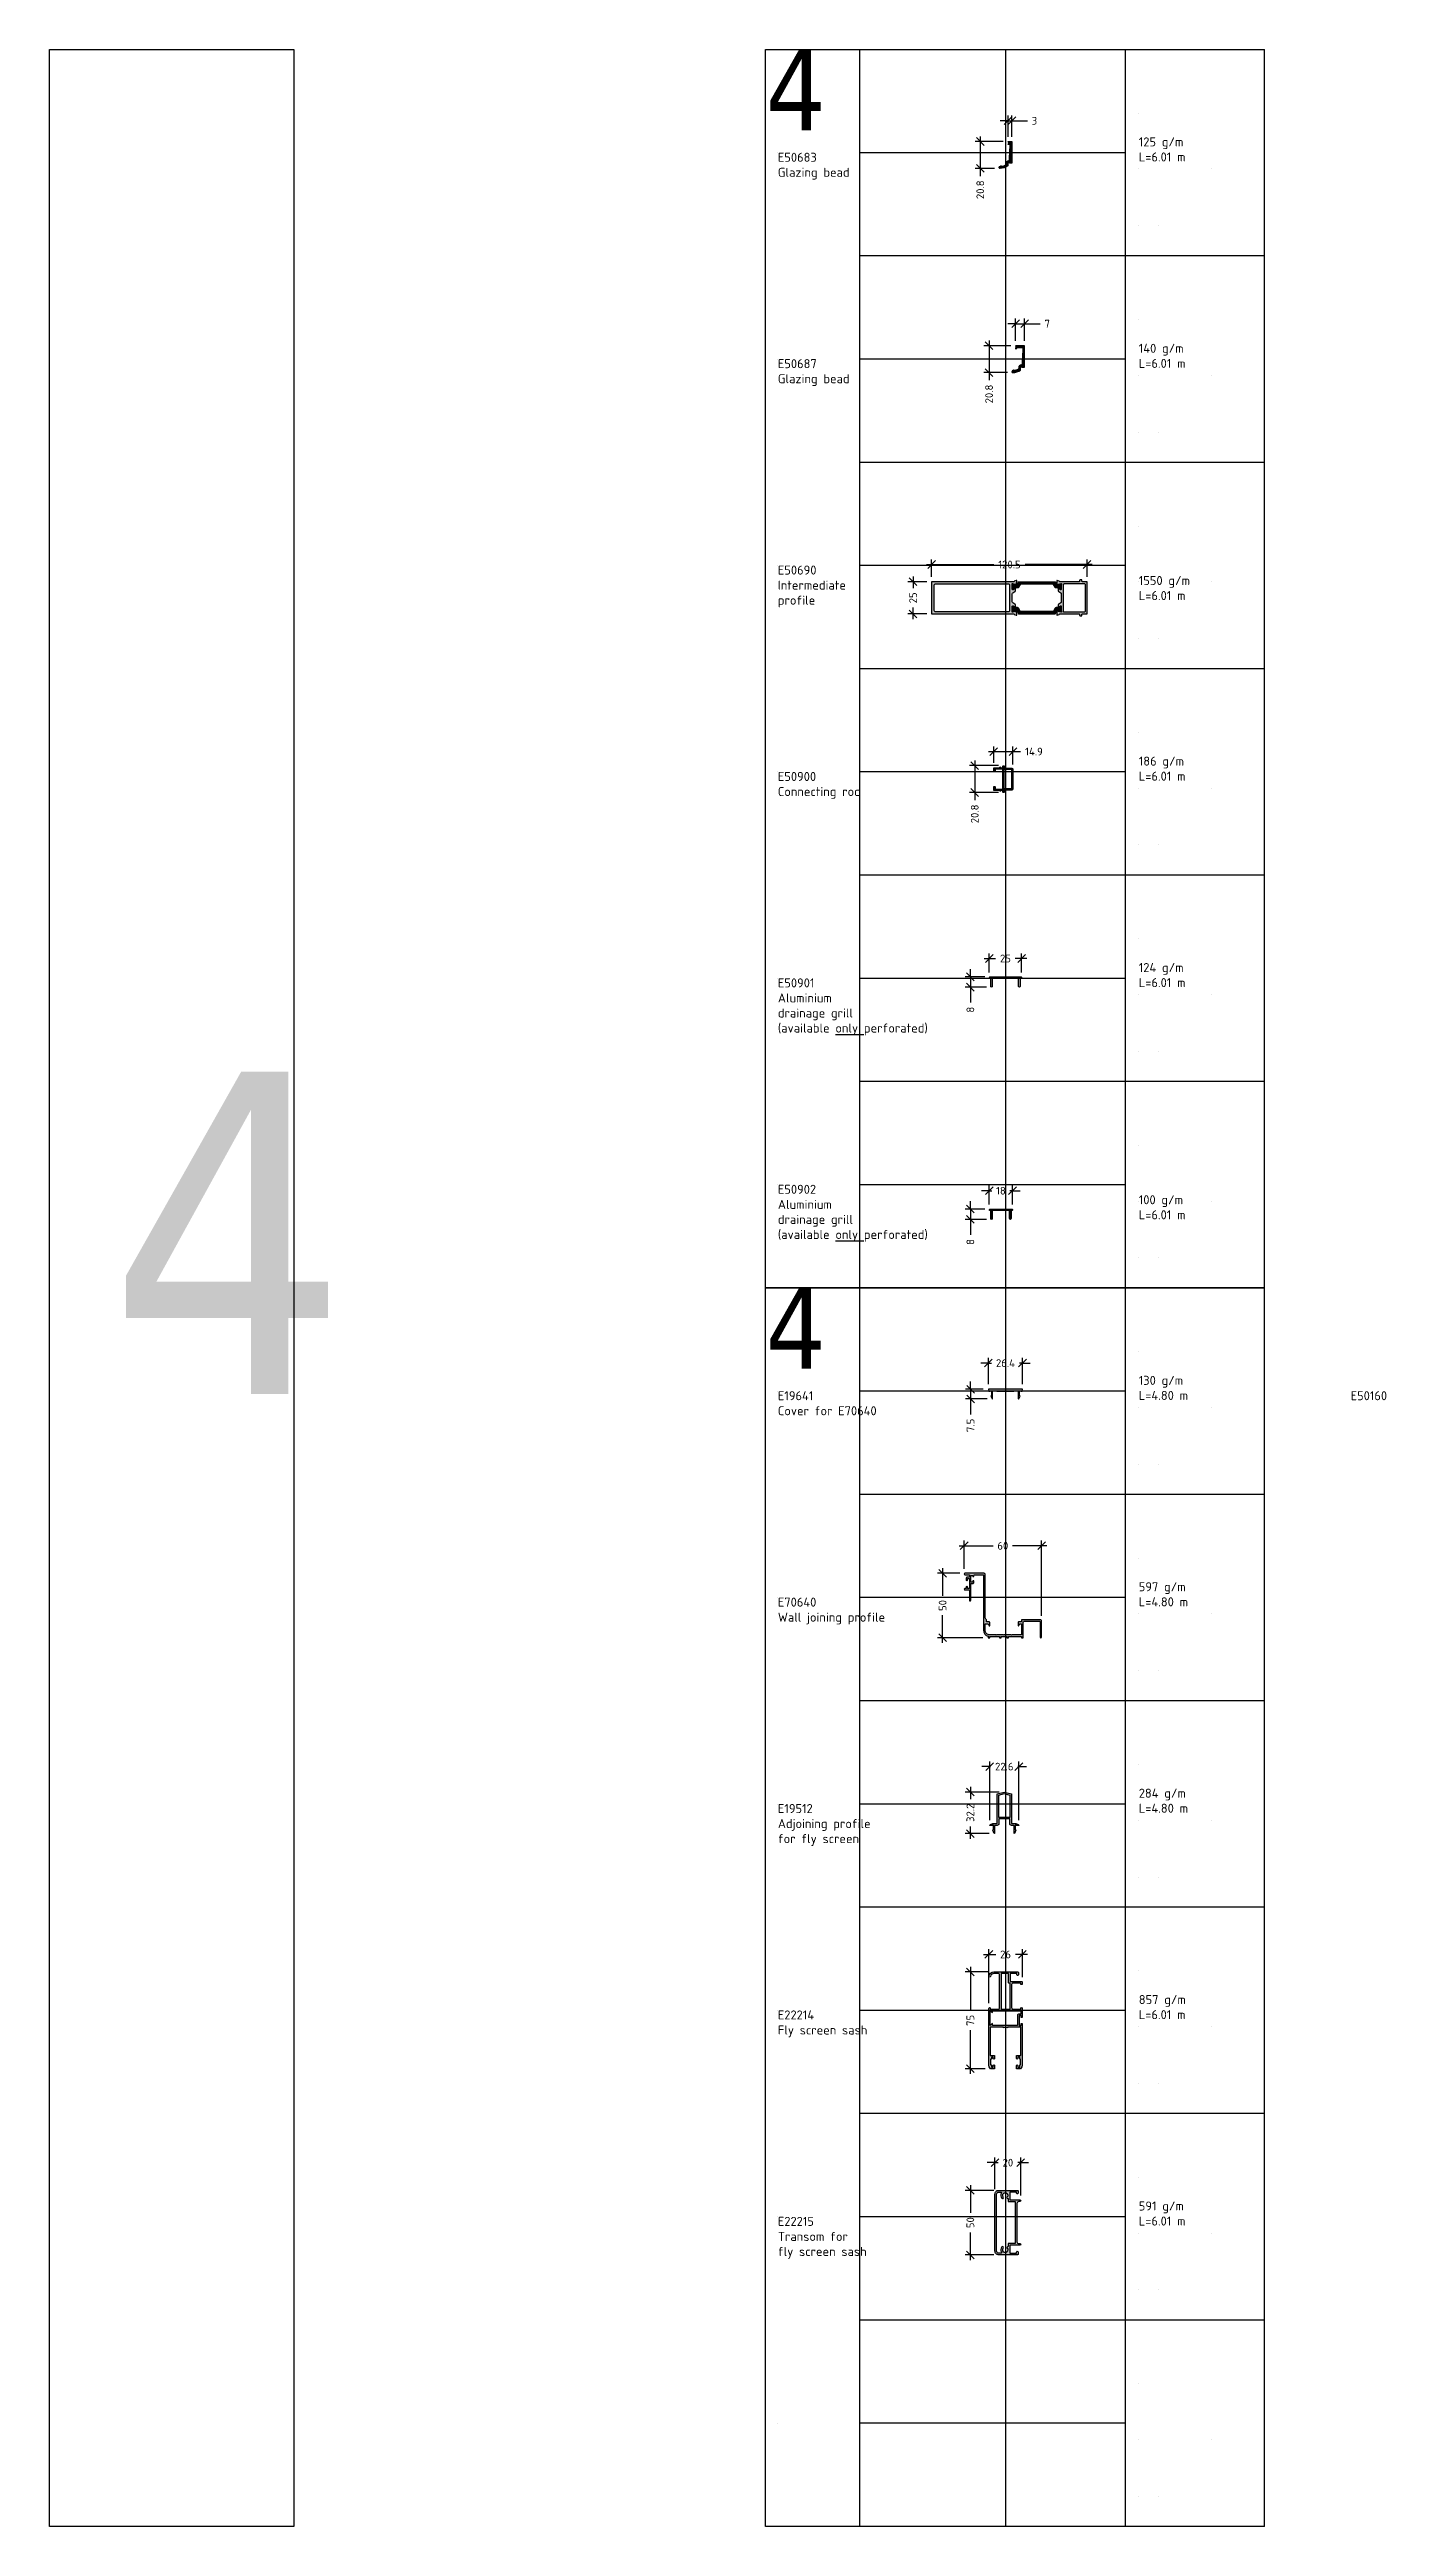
# Model space of a CAD drawing. Extents: x -4122 to 3414, y -5760 to 3840.
# Drawn here: x 0 to 1036, y -3840 to -1920 of the extents above; entities that cross this region are included whole.
import ezdxf

# ---------------------------------------------------------------- set-up
doc = ezdxf.new("R2010")
doc.units = 0
doc.layers.get('0').update_dxf_attribs({"linetype": 'CONTINUOUS'})
doc.layers.get('DEFPOINTS').update_dxf_attribs({"linetype": 'CONTINUOUS'})
for name, color, linetype in [('ALUM', 7, 'CONTINUOUS'), ('DIM', 94, 'CONTINUOUS'), ('ETEM_AL-HATCH-2', 253, 'CONTINUOUS'), ('HATCH', 253, 'CONTINUOUS'), ('POLYAMIDS', 7, 'CONTINUOUS'), ('POLYAMIDS_HATCH', 7, 'CONTINUOUS'), ('TEXT', 7, 'CONTINUOUS'), ('UNMOVABLE', 4, 'CONTINUOUS')]:
    doc.layers.add(name, color=color, linetype=linetype)
doc.styles.add('ETEM_NAN', font='isocpeur.ttf')
doc.styles.get("Standard").update_dxf_attribs({"font": 'tahoma.ttf'})
doc.dimstyles.new('ETEM_ARCHITECTURE_STYLE$0', dxfattribs={"dimtxt": 2, "dimasz": 1, "dimexe": 1, "dimexo": 1, "dimgap": 1, "dimtad": 0, "dimdec": 1, "dimtxsty": 'ETEM_NAN', "dimblk": 'OBLIQUE', "dimcen": 0, "dimdle": 1, "dimclrd": 7, "dimclre": 7, "dimclrt": 7, "dimazin": 3, "dimtfac": 1, "dimtdec": 1, "dimtmove": 0, "dimatfit": 3, "dimtolj": 1, "dimtzin": 0})
pattern_1 = [(0, (-5545.0707, -5909.8938), (3e-16, 0.9525), [])]

msp = doc.modelspace()

# ---------------------------------------------------------------- texts
at = {"layer": 'TEXT', "char_height": 7, "attachment_point": 1, "style": 'ETEM_NAN'}
for s, insert, width in [('{\\C7;125 g/m\\PL=6.01 m}', (844.35, -1988.09), 80.7595), ('{\\fISOCPEUR|b0|i0|c161|p34;E50683}\\PGlazing bead', (564.57, -2000), 156.6823), ('{\\C7;140 g/m\\PL=6.01 m}', (844.35, -2148.09), 80.7595), ('{\\fISOCPEUR|b0|i0|c161|p34;E5068}7\\PGlazing bead', (564.57, -2160), 156.6823), ('{\\fISOCPEUR|b0|i0|c161|p34;E50690}\\PIntermediate\\Pprofile', (564.57, -2320), 156.6823), ('{\\C7;1550 g/m\\PL=6.01 m}', (844.35, -2328.09), 80.7595), ('{\\C7;186 g/m\\PL=6.01 m}', (844.35, -2468.09), 80.7595), ('{\\fISOCPEUR|b0|i0|c161|p34;E50900}\\PConnecting rod', (564.57, -2480), 156.6823), ('{\\C7;124 g/m\\PL=6.01 m}', (844.35, -2628.09), 80.7595), ('{\\fISOCPEUR|b0|i0|c161|p34;E50901}\\PAluminium\\Pdrainage grill\\P{\\fISOCPEUR|b0|i0|c161|p34;(available \\Lonly\\l perforated)}', (564.57, -2640), 156.6823), ('{\\fISOCPEUR|b0|i0|c161|p34;E50902}\\PAluminium \\Pdrainage grill\\P{\\fISOCPEUR|b0|i0|c161|p34;(available \\Lonly\\l perforated)}', (564.57, -2800), 156.6823), ('{\\C7;100 g/m\\PL=6.01 m}', (844.35, -2808.09), 80.7595), ('{\\C7;130 g/m\\PL=4.80 m}', (844.35, -2948.09), 80.7595), ('{\\fISOCPEUR|b0|i0|c161|p34;E19641}\\PCover for E70640', (564.57, -2960), 156.6823), ('E50160', (1008.57, -2960), 156.6823), ('{\\C7;597 g/m\\PL=4.80 m}', (844.35, -3108.09), 80.7595), ('{\\fISOCPEUR|b0|i0|c161|p34;E70640}\\PWall joining profile', (564.57, -3120), 156.6823), ('{\\fISOCPEUR|b0|i0|c161|p34;E19512}\\PAdjoining profile\\Pfor fly screen', (564.57, -3280), 156.6823), ('{\\C7;284 g/m\\PL=4.80 m}', (844.35, -3268.09), 80.7595), ('{\\C7;857 g/m\\PL=6.01 m}', (844.35, -3428.09), 80.7595), ('{\\fISOCPEUR|b0|i0|c161|p34;E22214}\\PFly screen sash', (564.57, -3440), 156.6823), ('{\\C7;591 g/m\\PL=6.01 m}', (844.35, -3588.09), 80.7595), ('{\\fISOCPEUR|b0|i0|c161|p34;E22215}\\PTransom for \\Pfly screen sash', (564.57, -3600), 156.6823)]:
    msp.add_mtext(s, dxfattribs=dict(at, insert=insert, width=width))
at = {"layer": 'UNMOVABLE', "attachment_point": 1}
for width, heights, insert, char_height in [(127.2029, [-62.5], (555.08, -1920), 62.5), (499.9366, [-250], (44.75, -2712.28), 250), (127.2029, [-62.5], (555.08, -2880), 62.5)]:
    msp.add_mtext_dynamic_manual_height_columns('4', width=width, gutter_width=12.5, heights=heights, dxfattribs=dict(at, insert=insert, char_height=char_height))

# ---------------------------------------------------------------- blocks, each defined once
blk = doc.blocks.new('E_75_TEST_PAGE')
at = {"layer": 'DEFPOINTS'}
for p, q in [((73.1, -160), (73.1, 0)), ((185.9, 0), (185.9, -960)), ((289.3, -49.4), (289.3, -49.4)), ((9.5, -80), (9.5, -80)), ((278.8, -80), (73.1, -80)), ((289.3, -92.6), (289.3, -92.6)), ((345.9, -92.6), (345.9, -92.6)), ((289.3, -136.6), (289.3, -136.6)), ((304.3, -136.6), (304.3, -136.6)), ((73.1, -320), (73.1, -160)), ((289.3, -209.4), (289.3, -209.4)), ((9.5, -240), (9.5, -240)), ((278.8, -240), (73.1, -240)), ((289.3, -252.6), (289.3, -252.6)), ((345.9, -252.6), (345.9, -252.6)), ((289.3, -296.6), (289.3, -296.6)), ((304.3, -296.6), (304.3, -296.6)), ((73.1, -480), (73.1, -320)), ((289.3, -369.4), (289.3, -369.4)), ((9.5, -400), (9.5, -400)), ((278.8, -400), (73.1, -400)), ((289.3, -412.6), (289.3, -412.6)), ((345.9, -412.6), (345.9, -412.6)), ((289.3, -456.6), (289.3, -456.6)), ((304.3, -456.6), (304.3, -456.6)), ((73.1, -640), (73.1, -480)), ((289.3, -529.4), (289.3, -529.4)), ((9.5, -560), (9.5, -560)), ((278.8, -560), (73.1, -560)), ((289.3, -572.6), (289.3, -572.6)), ((345.9, -572.6), (345.9, -572.6)), ((289.3, -616.6), (289.3, -616.6)), ((304.3, -616.6), (304.3, -616.6)), ((73.1, -800), (73.1, -640)), ((289.3, -689.4), (289.3, -689.4)), ((9.5, -720), (9.5, -720)), ((278.8, -720), (73.1, -720)), ((289.3, -732.6), (289.3, -732.6)), ((345.9, -732.6), (345.9, -732.6)), ((289.3, -776.6), (289.3, -776.6)), ((304.3, -776.6), (304.3, -776.6)), ((73.1, -960), (73.1, -800)), ((289.3, -849.4), (289.3, -849.4)), ((9.5, -880), (9.5, -880)), ((278.8, -880), (73.1, -880)), ((289.3, -892.6), (289.3, -892.6)), ((345.9, -892.6), (345.9, -892.6)), ((289.3, -936.6), (289.3, -936.6)), ((304.3, -936.6), (304.3, -936.6))]:
    blk.add_line(p, q, dxfattribs=at)
at = {"layer": 'DEFPOINTS', "color": 3}
for p, q in [((278.8, 0), (278.8, -960)), ((386.8, -960), (386.8, 0)), ((386.8, -160), (73.1, -160)), ((386.8, -320), (73.1, -320)), ((386.8, -480), (73.1, -480)), ((386.8, -640), (73.1, -640)), ((386.8, -800), (73.1, -800))]:
    blk.add_line(p, q, dxfattribs=at)
blk.add_lwpolyline([(386.8, -960), (0, -960), (0, 0), (386.8, 0)], dxfattribs=at)
blk = doc.blocks.new('_OBLIQUE')
at = {"color": 0, "linetype": 'BYBLOCK'}
blk.add_line((-0.5, -0.5), (0.5, 0.5), dxfattribs=at)
blk = doc.blocks.new('*D69')
at = {"layer": 'DEFPOINTS', "color": 0}
for p in [(746, -1975.2), (743, -1991.6), (746, -1991.6)]:
    blk.add_point(p, dxfattribs=at)
at = {"layer": 'DIM', "color": 7}
for p, q in [((743, -1975.2), (737, -1975.2)), ((743, -1987.6), (743, -1971.2)), ((743, -1975.2), (746, -1975.2)), ((746, -1987.6), (746, -1971.2)), ((746, -1975.2), (758, -1975.2))]:
    blk.add_line(p, q, dxfattribs=at)
at = {"layer": 'DIM', "color": 7, "xscale": 6, "yscale": 6, "zscale": 6}
blk.add_blockref('_OBLIQUE', (743, -1975.2), dxfattribs=at)
at = {"layer": 'DIM', "color": 7, "xscale": 6, "yscale": 6, "zscale": 6, "rotation": 180}
blk.add_blockref('_OBLIQUE', (746, -1975.2), dxfattribs=at)
at = {"layer": 'DIM', "color": 7, "insert": (763.5, -1975.2), "char_height": 6, "attachment_point": 5, "style": 'ETEM_NAN'}
blk.add_mtext('3', dxfattribs=at)
blk = doc.blocks.new('*D70')
at = {"layer": 'DEFPOINTS', "color": 0}
for p in [(743.3, -1991.3), (721.5, -2012.1), (736.6, -2012.1)]:
    blk.add_point(p, dxfattribs=at)
at = {"layer": 'DIM', "color": 7}
for p, q in [((739.3, -1991.3), (717.5, -1991.3)), ((721.5, -1987.3), (721.5, -2012.1)), ((732.6, -2012.1), (717.5, -2012.1)), ((721.5, -2012.1), (721.5, -2018.1))]:
    blk.add_line(p, q, dxfattribs=at)
at = {"layer": 'DIM', "color": 7, "xscale": 6, "yscale": 6, "zscale": 6}
for p, rotation in [((721.5, -1991.3), 90), ((721.5, -2012.1), 270)]:
    blk.add_blockref('_OBLIQUE', p, dxfattribs=dict(at, rotation=rotation))
at = {"layer": 'DIM', "color": 7, "insert": (721.5, -2028.7), "char_height": 6, "attachment_point": 5, "rotation": 90, "style": 'ETEM_NAN'}
blk.add_mtext('20.8', dxfattribs=at)
blk = doc.blocks.new('*D71')
at = {"layer": 'DEFPOINTS', "color": 0}
for p in [(714, -2966), (727.8, -2958.5), (730.8, -2966)]:
    blk.add_point(p, dxfattribs=at)
at = {"layer": 'DIM', "color": 7}
for p, q in [((714, -2958.5), (714, -2952.5)), ((723.8, -2958.5), (710, -2958.5)), ((726.8, -2966), (710, -2966)), ((714, -2958.5), (714, -2966)), ((714, -2966), (714, -2978))]:
    blk.add_line(p, q, dxfattribs=at)
at = {"layer": 'DIM', "color": 7, "xscale": 6, "yscale": 6, "zscale": 6}
for p, rotation in [((714, -2958.5), 270), ((714, -2966), 90)]:
    blk.add_blockref('_OBLIQUE', p, dxfattribs=dict(at, rotation=rotation))
at = {"layer": 'DIM', "color": 7, "insert": (714, -2986.5), "char_height": 6, "attachment_point": 5, "rotation": 90, "style": 'ETEM_NAN'}
blk.add_mtext('7.5', dxfattribs=at)
blk = doc.blocks.new('*D72')
at = {"layer": 'DEFPOINTS', "color": 0}
for p in [(754.2, -2938.2), (727.8, -2958.5), (754.2, -2958.5)]:
    blk.add_point(p, dxfattribs=at)
at = {"layer": 'DIM', "color": 7}
for p, q in [((727.8, -2954.5), (727.8, -2934.2)), ((754.2, -2954.5), (754.2, -2934.2)), ((727.8, -2938.2), (721.8, -2938.2)), ((727.8, -2938.2), (730.1, -2938.2)), ((754.2, -2938.2), (751.9, -2938.2)), ((754.2, -2938.2), (760.2, -2938.2))]:
    blk.add_line(p, q, dxfattribs=at)
at = {"layer": 'DIM', "color": 7, "xscale": 6, "yscale": 6, "zscale": 6}
blk.add_blockref('_OBLIQUE', (727.8, -2938.2), dxfattribs=at)
at = {"layer": 'DIM', "color": 7, "xscale": 6, "yscale": 6, "zscale": 6, "rotation": 180}
blk.add_blockref('_OBLIQUE', (754.2, -2938.2), dxfattribs=at)
at = {"layer": 'DIM', "color": 7, "insert": (741, -2938.2), "char_height": 6, "attachment_point": 5, "style": 'ETEM_NAN'}
blk.add_mtext('26.4', dxfattribs=at)
blk = doc.blocks.new('*D73')
at = {"layer": 'DEFPOINTS', "color": 0}
for p in [(769, -3079.8), (709, -3101.7), (769, -3138.1)]:
    blk.add_point(p, dxfattribs=at)
at = {"layer": 'DIM', "color": 7}
for p, q in [((705, -3079.8), (731.4, -3079.8)), ((709, -3097.7), (709, -3075.8)), ((773, -3079.8), (746.6, -3079.8)), ((769, -3134.1), (769, -3075.8))]:
    blk.add_line(p, q, dxfattribs=at)
at = {"layer": 'DIM', "color": 7, "xscale": 6, "yscale": 6, "zscale": 6, "rotation": 180}
blk.add_blockref('_OBLIQUE', (709, -3079.8), dxfattribs=at)
at = {"layer": 'DIM', "color": 7, "xscale": 6, "yscale": 6, "zscale": 6}
blk.add_blockref('_OBLIQUE', (769, -3079.8), dxfattribs=at)
at = {"layer": 'DIM', "color": 7, "insert": (739, -3079.8), "char_height": 6, "attachment_point": 5, "style": 'ETEM_NAN'}
blk.add_mtext('60', dxfattribs=at)
blk = doc.blocks.new('*D74')
at = {"layer": 'DEFPOINTS', "color": 0}
for p in [(709.6, -3101.1), (692.3, -3151.1), (727.5, -3151.1)]:
    blk.add_point(p, dxfattribs=at)
at = {"layer": 'DIM', "color": 7}
for p, q in [((705.6, -3101.1), (688.3, -3101.1)), ((692.3, -3097.1), (692.3, -3118.5)), ((692.3, -3155.1), (692.3, -3133.7)), ((723.5, -3151.1), (688.3, -3151.1))]:
    blk.add_line(p, q, dxfattribs=at)
at = {"layer": 'DIM', "color": 7, "xscale": 6, "yscale": 6, "zscale": 6}
for p, rotation in [((692.3, -3101.1), 90), ((692.3, -3151.1), 270)]:
    blk.add_blockref('_OBLIQUE', p, dxfattribs=dict(at, rotation=rotation))
at = {"layer": 'DIM', "color": 7, "insert": (692.3, -3126.1), "char_height": 6, "attachment_point": 5, "rotation": 90, "style": 'ETEM_NAN'}
blk.add_mtext('50', dxfattribs=at)
blk = doc.blocks.new('*D75')
at = {"layer": 'DEFPOINTS', "color": 0}
for p in [(746.8, -2464.2), (731.9, -2476.9), (746.8, -2478.1)]:
    blk.add_point(p, dxfattribs=at)
at = {"layer": 'DIM', "color": 7}
for p, q in [((727.9, -2464.2), (746.8, -2464.2)), ((731.9, -2472.9), (731.9, -2460.2)), ((746.8, -2474.1), (746.8, -2460.2)), ((746.8, -2464.2), (752.8, -2464.2))]:
    blk.add_line(p, q, dxfattribs=at)
at = {"layer": 'DIM', "color": 7, "xscale": 6, "yscale": 6, "zscale": 6, "rotation": 180}
blk.add_blockref('_OBLIQUE', (731.9, -2464.2), dxfattribs=at)
at = {"layer": 'DIM', "color": 7, "xscale": 6, "yscale": 6, "zscale": 6}
blk.add_blockref('_OBLIQUE', (746.8, -2464.2), dxfattribs=at)
at = {"layer": 'DIM', "color": 7, "insert": (763.1, -2464.2), "char_height": 6, "attachment_point": 5, "style": 'ETEM_NAN'}
blk.add_mtext('14.9', dxfattribs=at)
blk = doc.blocks.new('*D76')
at = {"layer": 'DEFPOINTS', "color": 0}
for p in [(739.5, -2475.1), (717.2, -2495.9), (739.5, -2495.9)]:
    blk.add_point(p, dxfattribs=at)
at = {"layer": 'DIM', "color": 7}
for p, q in [((735.5, -2475.1), (713.2, -2475.1)), ((717.2, -2471.1), (717.2, -2495.9)), ((735.5, -2495.9), (713.2, -2495.9)), ((717.2, -2495.9), (717.2, -2501.9))]:
    blk.add_line(p, q, dxfattribs=at)
at = {"layer": 'DIM', "color": 7, "xscale": 6, "yscale": 6, "zscale": 6}
for p, rotation in [((717.2, -2475.1), 90), ((717.2, -2495.9), 270)]:
    blk.add_blockref('_OBLIQUE', p, dxfattribs=dict(at, rotation=rotation))
at = {"layer": 'DIM', "color": 7, "insert": (717.2, -2512.5), "char_height": 6, "attachment_point": 5, "rotation": 90, "style": 'ETEM_NAN'}
blk.add_mtext('20.8', dxfattribs=at)
blk = doc.blocks.new('*D77')
at = {"layer": 'DEFPOINTS', "color": 0}
for p in [(713.8, -2646.8), (729.1, -2638.8), (730.2, -2646.8)]:
    blk.add_point(p, dxfattribs=at)
at = {"layer": 'DIM', "color": 7}
for p, q in [((725.1, -2638.8), (709.8, -2638.8)), ((726.2, -2646.8), (709.8, -2646.8)), ((713.8, -2638.8), (713.8, -2632.8)), ((713.8, -2638.8), (713.8, -2646.8)), ((713.8, -2646.8), (713.8, -2658.8))]:
    blk.add_line(p, q, dxfattribs=at)
at = {"layer": 'DIM', "color": 7, "xscale": 6, "yscale": 6, "zscale": 6}
for p, rotation in [((713.8, -2638.8), 270), ((713.8, -2646.8), 90)]:
    blk.add_blockref('_OBLIQUE', p, dxfattribs=dict(at, rotation=rotation))
at = {"layer": 'DIM', "color": 7, "insert": (713.8, -2664.3), "char_height": 6, "attachment_point": 5, "rotation": 90, "style": 'ETEM_NAN'}
blk.add_mtext('8', dxfattribs=at)
blk = doc.blocks.new('*D78')
at = {"layer": 'DEFPOINTS', "color": 0}
for p in [(753.5, -2624.6), (728.5, -2639.4), (753.5, -2639.4)]:
    blk.add_point(p, dxfattribs=at)
at = {"layer": 'DIM', "color": 7}
for p, q in [((724.5, -2624.6), (733.4, -2624.6)), ((728.5, -2635.4), (728.5, -2620.6)), ((757.5, -2624.6), (748.6, -2624.6)), ((753.5, -2635.4), (753.5, -2620.6))]:
    blk.add_line(p, q, dxfattribs=at)
at = {"layer": 'DIM', "color": 7, "xscale": 6, "yscale": 6, "zscale": 6, "rotation": 180}
blk.add_blockref('_OBLIQUE', (728.5, -2624.6), dxfattribs=at)
at = {"layer": 'DIM', "color": 7, "xscale": 6, "yscale": 6, "zscale": 6}
blk.add_blockref('_OBLIQUE', (753.5, -2624.6), dxfattribs=at)
at = {"layer": 'DIM', "color": 7, "insert": (741, -2624.6), "char_height": 6, "attachment_point": 5, "style": 'ETEM_NAN'}
blk.add_mtext('25', dxfattribs=at)
blk = doc.blocks.new('*D79')
at = {"layer": 'DEFPOINTS', "color": 0}
for p in [(729.1, -2818.8), (713.8, -2826.8), (730.2, -2826.8)]:
    blk.add_point(p, dxfattribs=at)
at = {"layer": 'DIM', "color": 7}
for p, q in [((725.1, -2818.8), (709.8, -2818.8)), ((713.8, -2818.8), (713.8, -2812.8)), ((713.8, -2818.8), (713.8, -2826.8)), ((726.2, -2826.8), (709.8, -2826.8)), ((713.8, -2826.8), (713.8, -2838.8))]:
    blk.add_line(p, q, dxfattribs=at)
at = {"layer": 'DIM', "color": 7, "xscale": 6, "yscale": 6, "zscale": 6}
for p, rotation in [((713.8, -2818.8), 270), ((713.8, -2826.8), 90)]:
    blk.add_blockref('_OBLIQUE', p, dxfattribs=dict(at, rotation=rotation))
at = {"layer": 'DIM', "color": 7, "insert": (713.8, -2844.3), "char_height": 6, "attachment_point": 5, "rotation": 90, "style": 'ETEM_NAN'}
blk.add_mtext('8', dxfattribs=at)
blk = doc.blocks.new('*D80')
at = {"layer": 'DEFPOINTS', "color": 0}
for p in [(728.5, -2819.4), (746.5, -2804.6), (746.5, -2819.4)]:
    blk.add_point(p, dxfattribs=at)
at = {"layer": 'DIM', "color": 7}
for p, q in [((728.5, -2815.4), (728.5, -2800.6)), ((746.5, -2815.4), (746.5, -2800.6)), ((728.5, -2804.6), (722.5, -2804.6)), ((728.5, -2804.6), (730.5, -2804.6)), ((746.5, -2804.6), (744.5, -2804.6)), ((746.5, -2804.6), (752.5, -2804.6))]:
    blk.add_line(p, q, dxfattribs=at)
at = {"layer": 'DIM', "color": 7, "xscale": 6, "yscale": 6, "zscale": 6}
blk.add_blockref('_OBLIQUE', (728.5, -2804.6), dxfattribs=at)
at = {"layer": 'DIM', "color": 7, "xscale": 6, "yscale": 6, "zscale": 6, "rotation": 180}
blk.add_blockref('_OBLIQUE', (746.5, -2804.6), dxfattribs=at)
at = {"layer": 'DIM', "color": 7, "insert": (737.5, -2804.6), "char_height": 6, "attachment_point": 5, "style": 'ETEM_NAN'}
blk.add_mtext('18', dxfattribs=at)
blk = doc.blocks.new('*D81')
at = {"layer": 'DEFPOINTS', "color": 0}
for p in [(740.1, -3270.7), (713.8, -3302.9), (732.4, -3302.9)]:
    blk.add_point(p, dxfattribs=at)
at = {"layer": 'DIM', "color": 7}
for p, q in [((736.1, -3270.7), (709.8, -3270.7)), ((713.8, -3266.7), (713.8, -3276.2)), ((713.8, -3306.9), (713.8, -3297.4)), ((728.4, -3302.9), (709.8, -3302.9))]:
    blk.add_line(p, q, dxfattribs=at)
at = {"layer": 'DIM', "color": 7, "xscale": 6, "yscale": 6, "zscale": 6}
for p, rotation in [((713.8, -3270.7), 90), ((713.8, -3302.9), 270)]:
    blk.add_blockref('_OBLIQUE', p, dxfattribs=dict(at, rotation=rotation))
at = {"layer": 'DIM', "color": 7, "insert": (713.8, -3286.8), "char_height": 6, "attachment_point": 5, "rotation": 90, "style": 'ETEM_NAN'}
blk.add_mtext('32.2', dxfattribs=at)
blk = doc.blocks.new('*D82')
at = {"layer": 'DEFPOINTS', "color": 0}
for p in [(751.4, -3251), (728.8, -3296.6), (751.4, -3296.6)]:
    blk.add_point(p, dxfattribs=at)
at = {"layer": 'DIM', "color": 7}
for p, q in [((728.8, -3251), (722.8, -3251)), ((728.8, -3292.6), (728.8, -3247)), ((728.8, -3251), (729.5, -3251)), ((751.4, -3251), (750.7, -3251)), ((751.4, -3292.6), (751.4, -3247)), ((751.4, -3251), (757.4, -3251))]:
    blk.add_line(p, q, dxfattribs=at)
at = {"layer": 'DIM', "color": 7, "xscale": 6, "yscale": 6, "zscale": 6}
blk.add_blockref('_OBLIQUE', (728.8, -3251), dxfattribs=at)
at = {"layer": 'DIM', "color": 7, "xscale": 6, "yscale": 6, "zscale": 6, "rotation": 180}
blk.add_blockref('_OBLIQUE', (751.4, -3251), dxfattribs=at)
at = {"layer": 'DIM', "color": 7, "insert": (740.1, -3251), "char_height": 6, "attachment_point": 5, "style": 'ETEM_NAN'}
blk.add_mtext('22.6', dxfattribs=at)
blk = doc.blocks.new('*D83')
at = {"layer": 'DEFPOINTS', "color": 0}
for p in [(732.1, -3410.2), (713.8, -3485.2), (729.4, -3485.2)]:
    blk.add_point(p, dxfattribs=at)
at = {"layer": 'DIM', "color": 7}
for p, q in [((728.1, -3410.2), (709.8, -3410.2)), ((713.8, -3406.2), (713.8, -3440.1)), ((713.8, -3489.2), (713.8, -3455.3)), ((725.4, -3485.2), (709.8, -3485.2))]:
    blk.add_line(p, q, dxfattribs=at)
at = {"layer": 'DIM', "color": 7, "xscale": 6, "yscale": 6, "zscale": 6}
for p, rotation in [((713.8, -3410.2), 90), ((713.8, -3485.2), 270)]:
    blk.add_blockref('_OBLIQUE', p, dxfattribs=dict(at, rotation=rotation))
at = {"layer": 'DIM', "color": 7, "insert": (713.8, -3447.7), "char_height": 6, "attachment_point": 5, "rotation": 90, "style": 'ETEM_NAN'}
blk.add_mtext('75', dxfattribs=at)
blk = doc.blocks.new('*D84')
at = {"layer": 'DEFPOINTS', "color": 0}
for p in [(728.1, -3396.6), (754.1, -3418.1), (728.1, -3438.4)]:
    blk.add_point(p, dxfattribs=at)
at = {"layer": 'DIM', "color": 7}
for p, q in [((724.1, -3396.6), (733.5, -3396.6)), ((728.1, -3434.4), (728.1, -3392.6)), ((758.1, -3396.6), (748.7, -3396.6)), ((754.1, -3414.1), (754.1, -3392.6))]:
    blk.add_line(p, q, dxfattribs=at)
at = {"layer": 'DIM', "color": 7, "xscale": 6, "yscale": 6, "zscale": 6, "rotation": 180}
blk.add_blockref('_OBLIQUE', (728.1, -3396.6), dxfattribs=at)
at = {"layer": 'DIM', "color": 7, "xscale": 6, "yscale": 6, "zscale": 6}
blk.add_blockref('_OBLIQUE', (754.1, -3396.6), dxfattribs=at)
at = {"layer": 'DIM', "color": 7, "insert": (741.1, -3396.6), "char_height": 6, "attachment_point": 5, "style": 'ETEM_NAN'}
blk.add_mtext('26', dxfattribs=at)
blk = doc.blocks.new('*D85')
at = {"layer": 'DEFPOINTS', "color": 0}
for p in [(735.9, -3579.5), (713.8, -3629.5), (735.9, -3629.5)]:
    blk.add_point(p, dxfattribs=at)
at = {"layer": 'DIM', "color": 7}
for p, q in [((731.9, -3579.5), (709.8, -3579.5)), ((713.8, -3575.5), (713.8, -3596.9)), ((713.8, -3633.5), (713.8, -3612.1)), ((731.9, -3629.5), (709.8, -3629.5))]:
    blk.add_line(p, q, dxfattribs=at)
at = {"layer": 'DIM', "color": 7, "xscale": 6, "yscale": 6, "zscale": 6}
for p, rotation in [((713.8, -3579.5), 90), ((713.8, -3629.5), 270)]:
    blk.add_blockref('_OBLIQUE', p, dxfattribs=dict(at, rotation=rotation))
at = {"layer": 'DIM', "color": 7, "insert": (713.8, -3604.5), "char_height": 6, "attachment_point": 5, "rotation": 90, "style": 'ETEM_NAN'}
blk.add_mtext('50', dxfattribs=at)
blk = doc.blocks.new('*D86')
at = {"layer": 'DEFPOINTS', "color": 0}
for p in [(752.9, -3558), (732.9, -3582.5), (752.9, -3587.5)]:
    blk.add_point(p, dxfattribs=at)
at = {"layer": 'DIM', "color": 7}
for p, q in [((732.9, -3558), (726.9, -3558)), ((732.9, -3578.5), (732.9, -3554)), ((732.9, -3558), (735.3, -3558)), ((752.9, -3558), (750.5, -3558)), ((752.9, -3583.5), (752.9, -3554)), ((752.9, -3558), (758.9, -3558))]:
    blk.add_line(p, q, dxfattribs=at)
at = {"layer": 'DIM', "color": 7, "xscale": 6, "yscale": 6, "zscale": 6}
blk.add_blockref('_OBLIQUE', (732.9, -3558), dxfattribs=at)
at = {"layer": 'DIM', "color": 7, "xscale": 6, "yscale": 6, "zscale": 6, "rotation": 180}
blk.add_blockref('_OBLIQUE', (752.9, -3558), dxfattribs=at)
at = {"layer": 'DIM', "color": 7, "insert": (742.9, -3558), "char_height": 6, "attachment_point": 5, "style": 'ETEM_NAN'}
blk.add_mtext('20', dxfattribs=at)
blk = doc.blocks.new('*D87')
at = {"layer": 'DEFPOINTS', "color": 0}
for p in [(684, -2332.5), (669.4, -2357.5), (684, -2357.5)]:
    blk.add_point(p, dxfattribs=at)
at = {"layer": 'DIM', "color": 7}
for p, q in [((680, -2332.5), (665.4, -2332.5)), ((669.4, -2328.5), (669.4, -2337.4)), ((680, -2357.5), (665.4, -2357.5)), ((669.4, -2361.5), (669.4, -2352.6))]:
    blk.add_line(p, q, dxfattribs=at)
at = {"layer": 'DIM', "color": 7, "xscale": 6, "yscale": 6, "zscale": 6}
for p, rotation in [((669.4, -2332.5), 90), ((669.4, -2357.5), 270)]:
    blk.add_blockref('_OBLIQUE', p, dxfattribs=dict(at, rotation=rotation))
at = {"layer": 'DIM', "color": 7, "insert": (669.4, -2345), "char_height": 6, "attachment_point": 5, "rotation": 90, "style": 'ETEM_NAN'}
blk.add_mtext('25', dxfattribs=at)
blk = doc.blocks.new('*D88')
at = {"layer": 'DEFPOINTS', "color": 0}
for p in [(804.3, -2319.2), (683.8, -2332.7), (804.3, -2332.8)]:
    blk.add_point(p, dxfattribs=at)
at = {"layer": 'DIM', "color": 7}
for p, q in [((679.8, -2319.2), (732, -2319.2)), ((683.8, -2328.7), (683.8, -2315.2)), ((808.3, -2319.2), (756.2, -2319.2)), ((804.3, -2328.8), (804.3, -2315.2))]:
    blk.add_line(p, q, dxfattribs=at)
at = {"layer": 'DIM', "color": 7, "xscale": 6, "yscale": 6, "zscale": 6, "rotation": 180}
blk.add_blockref('_OBLIQUE', (683.8, -2319.2), dxfattribs=at)
at = {"layer": 'DIM', "color": 7, "xscale": 6, "yscale": 6, "zscale": 6}
blk.add_blockref('_OBLIQUE', (804.3, -2319.2), dxfattribs=at)
at = {"layer": 'DIM', "color": 7, "insert": (744.1, -2319.2), "char_height": 6, "attachment_point": 5, "style": 'ETEM_NAN'}
blk.add_mtext('120.5', dxfattribs=at)
blk = doc.blocks.new('*D95')
at = {"layer": 'DEFPOINTS', "color": 0}
for p in [(748.9, -2149.9), (755.9, -2132.5), (755.9, -2149.8)]:
    blk.add_point(p, dxfattribs=at)
at = {"layer": 'DIM', "color": 7}
for p, q in [((748.9, -2145.9), (748.9, -2128.5)), ((755.9, -2145.8), (755.9, -2128.5)), ((748.9, -2132.5), (742.9, -2132.5)), ((748.9, -2132.5), (755.9, -2132.5)), ((755.9, -2132.5), (767.9, -2132.5))]:
    blk.add_line(p, q, dxfattribs=at)
at = {"layer": 'DIM', "color": 7, "xscale": 6, "yscale": 6, "zscale": 6}
blk.add_blockref('_OBLIQUE', (748.9, -2132.5), dxfattribs=at)
at = {"layer": 'DIM', "color": 7, "xscale": 6, "yscale": 6, "zscale": 6, "rotation": 180}
blk.add_blockref('_OBLIQUE', (755.9, -2132.5), dxfattribs=at)
at = {"layer": 'DIM', "color": 7, "insert": (773.4, -2132.5), "char_height": 6, "attachment_point": 5, "style": 'ETEM_NAN'}
blk.add_mtext('7', dxfattribs=at)
blk = doc.blocks.new('*D96')
at = {"layer": 'DEFPOINTS', "color": 0}
for p in [(749.2, -2149.6), (728.3, -2170.4), (746.5, -2170.4)]:
    blk.add_point(p, dxfattribs=at)
at = {"layer": 'DIM', "color": 7}
for p, q in [((745.2, -2149.6), (724.3, -2149.6)), ((728.3, -2145.6), (728.3, -2170.4)), ((742.5, -2170.4), (724.3, -2170.4)), ((728.3, -2170.4), (728.3, -2176.4))]:
    blk.add_line(p, q, dxfattribs=at)
at = {"layer": 'DIM', "color": 7, "xscale": 6, "yscale": 6, "zscale": 6}
for p, rotation in [((728.3, -2149.6), 90), ((728.3, -2170.4), 270)]:
    blk.add_blockref('_OBLIQUE', p, dxfattribs=dict(at, rotation=rotation))
at = {"layer": 'DIM', "color": 7, "insert": (728.3, -2187), "char_height": 6, "attachment_point": 5, "rotation": 90, "style": 'ETEM_NAN'}
blk.add_mtext('20.8', dxfattribs=at)

# ---------------------------------------------------------------- dimensions: what is measured, and where the dimension line sits
at = {"layer": 'DIM'}
for base, p1, p2, picture, middle in [((746.04, -1975.24), (743.04, -1991.59), (746.04, -1991.59), '*D69', (763.54, -1975.24)), ((755.86, -2132.53), (748.86, -2149.88), (755.86, -2149.78), '*D95', (773.36, -2132.53)), ((804.31, -2319.19), (683.81, -2332.7), (804.31, -2332.8), '*D88', (744.06, -2319.19)), ((746.82, -2464.2), (731.92, -2476.93), (746.82, -2478.13), '*D75', (763.12, -2464.2)), ((753.51, -2624.61), (728.51, -2639.4), (753.51, -2639.4), '*D78', (741.01, -2624.61)), ((746.51, -2804.61), (728.51, -2819.4), (746.51, -2819.4), '*D80', (737.51, -2804.61)), ((754.21, -2938.21), (727.81, -2958.5), (754.21, -2958.5), '*D72', (741.01, -2938.21)), ((769.02, -3079.8), (709.02, -3101.67), (769.02, -3138.12), '*D73', (739.02, -3079.8)), ((751.44, -3251.05), (728.84, -3296.59), (751.44, -3296.59), '*D82', (740.14, -3251.05)), ((728.08, -3396.63), (754.08, -3418.09), (728.08, -3438.39), '*D84', (741.08, -3396.63)), ((752.85, -3557.98), (732.85, -3582.46), (752.85, -3587.51), '*D86', (742.85, -3557.98))]:
    dim = msp.add_linear_dim(base=base, p1=p1, p2=p2, dimstyle='ETEM_ARCHITECTURE_STYLE$0', override={"dimscale": 4, "dimtxt": 1.5, "dimasz": 1.5, "dimtp": 0.1, "dimtm": 0.1, "dimtfac": 0.71, "dimtolj": 0}, dxfattribs=at)
    dim.commit()
    dim.dimension.update_dxf_attribs({"geometry": picture, "text_midpoint": middle})
for base, p1, p2, picture, middle in [((721.54, -2012.09), (743.34, -1991.29), (736.64, -2012.09), '*D70', (721.54, -2028.69)), ((728.29, -2170.38), (749.16, -2149.58), (746.46, -2170.38), '*D96', (728.29, -2186.98)), ((669.42, -2357.5), (684.01, -2332.5), (684.01, -2357.5), '*D87', (669.42, -2345)), ((717.21, -2495.93), (739.52, -2475.13), (739.52, -2495.93), '*D76', (717.21, -2512.53)), ((713.77, -2646.8), (729.11, -2638.8), (730.21, -2646.8), '*D77', (713.77, -2664.3)), ((713.77, -2826.8), (729.11, -2818.8), (730.21, -2826.8), '*D79', (713.77, -2844.3)), ((714.01, -2966), (727.81, -2958.5), (730.82, -2966), '*D71', (714.01, -2986.5)), ((692.27, -3151.12), (709.57, -3101.12), (727.52, -3151.12), '*D74', (692.27, -3126.12)), ((713.77, -3302.89), (740.14, -3270.69), (732.39, -3302.89), '*D81', (713.77, -3286.79)), ((713.77, -3485.19), (732.08, -3410.19), (729.43, -3485.19), '*D83', (713.77, -3447.69)), ((713.77, -3629.46), (735.85, -3579.46), (735.85, -3629.46), '*D85', (713.77, -3604.46))]:
    dim = msp.add_linear_dim(base=base, p1=p1, p2=p2, angle=90, dimstyle='ETEM_ARCHITECTURE_STYLE$0', override={"dimscale": 4, "dimtxt": 1.5, "dimasz": 1.5, "dimtp": 0.1, "dimtm": 0.1, "dimtfac": 0.71, "dimtolj": 0}, dxfattribs=at)
    dim.commit()
    dim.dimension.update_dxf_attribs({"geometry": picture, "text_midpoint": middle})

# ---------------------------------------------------------------- hatches: boundary and pattern name
at = {"layer": 'ETEM_AL-HATCH-2'}
h = msp.add_hatch(color=256, dxfattribs=at)
edge = h.paths.add_edge_path()
edge.add_line((748.81, -2339.32), (748.81, -2337.9))
edge.add_arc((748.61, -2337.9), 0.2, 0, 121.3)
edge.add_line((748.51, -2337.73), (746.91, -2338.7))
edge.add_line((746.91, -2338.7), (746.61, -2338.7))
edge.add_arc((746.61, -2338.4), 0.3, 180, 270, ccw=False)
edge.add_line((746.31, -2338.4), (746.31, -2334.55))
edge.add_arc((746.01, -2334.55), 0.3, 360, 408.18969)
edge.add_arc((746.41, -2334.1), 0.3, 180, 228.18969, ccw=False)
edge.add_arc((746.41, -2334.1), 0.3, 90, 180, ccw=False)
edge.add_line((746.41, -2333.8), (746.61, -2333.8))
edge.add_line((746.61, -2333.8), (748.67, -2334.35))
edge.add_arc((748.61, -2334.54), 0.2, -8.04657, 75, ccw=False)
edge.add_arc((749.01, -2334.6), 0.2, 171.95343, 324.1257)
edge.add_line((749.17, -2334.72), (749.61, -2334.12))
edge.add_arc((749.36, -2333.94), 0.3, 324.1257, 356.09389)
edge.add_line((749.66, -2333.96), (749.81, -2331.82))
edge.add_arc((749.51, -2331.8), 0.3, 356.09389, 472.35493)
edge.add_line((749.4, -2331.52), (747.97, -2332.11))
edge.add_arc((748.08, -2332.39), 0.3, 112.35493, 161.71931)
edge.add_arc((747.51, -2332.2), 0.3, 270, 341.71931, ccw=False)
edge.add_line((747.51, -2332.5), (684.01, -2332.5))
edge.add_arc((684.01, -2332.7), 0.2, 90, 180)
edge.add_line((683.81, -2332.7), (683.81, -2357.3))
edge.add_arc((684.01, -2357.3), 0.2, 180, 270)
edge.add_line((684.01, -2357.5), (747.51, -2357.5))
edge.add_arc((747.51, -2357.8), 0.3, 18.28069, 90, ccw=False)
edge.add_arc((748.08, -2357.61), 0.3, 198.28069, 247.64507)
edge.add_line((747.97, -2357.89), (749.4, -2358.48))
edge.add_arc((749.51, -2358.2), 0.3, 247.64507, 363.90611)
edge.add_line((749.81, -2358.18), (749.66, -2356.04))
edge.add_arc((749.36, -2356.06), 0.3, 3.90611, 35.8743)
edge.add_line((749.61, -2355.88), (749.17, -2355.28))
edge.add_arc((749.01, -2355.4), 0.2, 35.8743, 188.04657)
edge.add_arc((748.61, -2355.46), 0.2, -75, 8.04657, ccw=False)
edge.add_line((748.67, -2355.65), (746.61, -2356.2))
edge.add_line((746.61, -2356.2), (746.41, -2356.2))
edge.add_arc((746.41, -2355.9), 0.3, 180, 270, ccw=False)
edge.add_arc((746.41, -2355.9), 0.3, 131.81031, 180, ccw=False)
edge.add_arc((746.01, -2355.45), 0.3, 311.81031, 360)
edge.add_line((746.31, -2355.45), (746.31, -2351.6))
edge.add_arc((746.61, -2351.6), 0.3, 90, 180, ccw=False)
edge.add_line((746.61, -2351.3), (746.91, -2351.3))
edge.add_line((746.91, -2351.3), (748.51, -2352.27))
edge.add_arc((748.61, -2352.1), 0.2, 238.7, 360)
edge.add_line((748.81, -2352.1), (748.81, -2350.68))
edge.add_arc((747.81, -2350.68), 1, 360, 418.7)
edge.add_line((748.33, -2349.82), (746.79, -2348.89))
edge.add_arc((747.31, -2348.03), 1, 180, 238.7, ccw=False)
edge.add_line((746.31, -2348.03), (746.31, -2341.97))
edge.add_arc((747.31, -2341.97), 1, 121.3, 180, ccw=False)
edge.add_line((746.79, -2341.11), (748.33, -2340.18))
edge.add_arc((747.81, -2339.32), 1, 301.3, 360)
edge = h.paths.add_edge_path(flags=16)
edge.add_line((743.51, -2334.3), (686.61, -2334.3))
edge.add_arc((686.61, -2335.3), 1, 90, 180)
edge.add_line((685.61, -2335.3), (685.61, -2354.7))
edge.add_arc((686.61, -2354.7), 1, 180, 270)
edge.add_line((686.61, -2355.7), (743.51, -2355.7))
edge.add_arc((743.51, -2354.7), 1, 270, 360)
edge.add_line((744.51, -2354.7), (744.51, -2335.3))
edge.add_arc((743.51, -2335.3), 1, 360, 450)
h = msp.add_hatch(color=256, dxfattribs=at)
edge = h.paths.add_edge_path(flags=16)
edge.add_line((802.31, -2356), (786.11, -2356))
edge.add_line((786.11, -2356), (786.11, -2334.5))
edge.add_arc((786.61, -2334.5), 0.5, 90, 180, ccw=False)
edge.add_line((786.61, -2334), (802.31, -2334))
edge.add_arc((802.31, -2334.5), 0.5, 0, 90, ccw=False)
edge.add_line((802.81, -2334.5), (802.81, -2355.5))
edge.add_arc((802.31, -2355.5), 0.5, 270, 360, ccw=False)
edge = h.paths.add_edge_path()
edge.add_line((784.31, -2341.97), (784.31, -2348.03))
edge.add_arc((783.31, -2348.03), 1, 301.3, 360, ccw=False)
edge.add_line((783.83, -2348.89), (782.29, -2349.82))
edge.add_arc((782.81, -2350.68), 1, 121.3, 180)
edge.add_line((781.81, -2350.68), (781.81, -2352.1))
edge.add_arc((782.01, -2352.1), 0.2, 180, 301.3)
edge.add_line((782.12, -2352.27), (783.71, -2351.3))
edge.add_line((783.71, -2351.3), (784.01, -2351.3))
edge.add_arc((784.01, -2351.6), 0.3, 0, 90, ccw=False)
edge.add_line((784.31, -2351.6), (784.31, -2355.45))
edge.add_arc((784.61, -2355.45), 0.3, 180, 228.18969)
edge.add_arc((784.21, -2355.9), 0.3, 0, 48.18969, ccw=False)
edge.add_arc((784.21, -2355.9), 0.3, 270, 360, ccw=False)
edge.add_line((784.21, -2356.2), (784.01, -2356.2))
edge.add_line((784.01, -2356.2), (781.95, -2355.65))
edge.add_arc((782.01, -2355.46), 0.2, 171.95343, 255, ccw=False)
edge.add_arc((781.61, -2355.4), 0.2, 351.95343, 504.1257)
edge.add_line((781.45, -2355.28), (781.01, -2355.88))
edge.add_arc((781.26, -2356.06), 0.3, 144.1257, 176.09389)
edge.add_line((780.96, -2356.04), (780.81, -2358.18))
edge.add_arc((781.11, -2358.2), 0.3, 176.09389, 292.35493)
edge.add_line((781.22, -2358.48), (782.65, -2357.89))
edge.add_arc((782.54, -2357.61), 0.3, 292.35493, 341.71931)
edge.add_arc((783.11, -2357.8), 0.3, 90, 161.71931, ccw=False)
edge.add_line((783.11, -2357.5), (798.01, -2357.5))
edge.add_arc((798.01, -2358), 0.5, 0, 90, ccw=False)
edge.add_line((798.51, -2358), (798.51, -2358.5))
edge.add_arc((799.01, -2358.5), 0.5, 180, 270)
edge.add_line((799.01, -2359), (799.81, -2359))
edge.add_arc((799.81, -2358.5), 0.5, 270, 360)
edge.add_line((800.31, -2358.5), (800.31, -2357.8))
edge.add_arc((800.61, -2357.8), 0.3, 90, 180, ccw=False)
edge.add_line((800.61, -2357.5), (804.01, -2357.5))
edge.add_arc((804.01, -2357.2), 0.3, 270, 360)
edge.add_line((804.31, -2357.2), (804.31, -2332.8))
edge.add_arc((804.01, -2332.8), 0.3, 360, 450)
edge.add_line((804.01, -2332.5), (800.61, -2332.5))
edge.add_arc((800.61, -2332.2), 0.3, 180, 270, ccw=False)
edge.add_line((800.31, -2332.2), (800.31, -2331.5))
edge.add_arc((799.81, -2331.5), 0.5, 360, 450)
edge.add_line((799.81, -2331), (799.01, -2331))
edge.add_arc((799.01, -2331.5), 0.5, 90, 180)
edge.add_line((798.51, -2331.5), (798.51, -2332.5))
edge.add_line((798.51, -2332.5), (783.11, -2332.5))
edge.add_arc((783.11, -2332.2), 0.3, 198.28069, 270, ccw=False)
edge.add_arc((782.54, -2332.39), 0.3, 18.28069, 67.64507)
edge.add_line((782.65, -2332.11), (781.22, -2331.52))
edge.add_arc((781.11, -2331.8), 0.3, 67.64507, 183.90611)
edge.add_line((780.81, -2331.82), (780.96, -2333.96))
edge.add_arc((781.26, -2333.94), 0.3, 183.90611, 215.8743)
edge.add_line((781.01, -2334.12), (781.45, -2334.72))
edge.add_arc((781.61, -2334.6), 0.2, 215.8743, 368.04657)
edge.add_arc((782.01, -2334.54), 0.2, 105, 188.04657, ccw=False)
edge.add_line((781.95, -2334.35), (784.01, -2333.8))
edge.add_line((784.01, -2333.8), (784.21, -2333.8))
edge.add_arc((784.21, -2334.1), 0.3, 0, 90, ccw=False)
edge.add_arc((784.21, -2334.1), 0.3, 311.81031, 360, ccw=False)
edge.add_arc((784.61, -2334.55), 0.3, 131.81031, 180)
edge.add_line((784.31, -2334.55), (784.31, -2338.4))
edge.add_arc((784.01, -2338.4), 0.3, 270, 360, ccw=False)
edge.add_line((784.01, -2338.7), (783.71, -2338.7))
edge.add_line((783.71, -2338.7), (782.12, -2337.73))
edge.add_arc((782.01, -2337.9), 0.2, 58.7, 180)
edge.add_line((781.81, -2337.9), (781.81, -2339.32))
edge.add_arc((782.81, -2339.32), 1, 180, 238.7)
edge.add_line((782.29, -2340.18), (783.83, -2341.11))
edge.add_arc((783.31, -2341.97), 1, 0, 58.7, ccw=False)
h = msp.add_hatch(color=256, dxfattribs=at)
edge = h.paths.add_edge_path()
edge.add_line((739.02, -2485.53), (739.02, -2477.93))
edge.add_arc((738.82, -2477.93), 0.2, 360, 450)
edge.add_line((738.82, -2477.73), (733.12, -2477.73))
edge.add_arc((733.12, -2477.93), 0.2, 90, 180)
edge.add_line((732.92, -2477.93), (732.92, -2479.63))
edge.add_arc((732.72, -2479.63), 0.2, 270, 360, ccw=False)
edge.add_line((732.72, -2479.83), (732.12, -2479.83))
edge.add_arc((732.12, -2479.63), 0.2, 180, 270, ccw=False)
edge.add_line((731.92, -2479.63), (731.92, -2476.93))
edge.add_arc((732.12, -2476.93), 0.2, 90, 180, ccw=False)
edge.add_line((732.12, -2476.73), (736.13, -2476.73))
edge.add_arc((736.13, -2476.53), 0.2, 270, 315)
edge.add_line((736.27, -2476.67), (736.66, -2476.27))
edge.add_arc((737.02, -2476.63), 0.5, 45, 135, ccw=False)
edge.add_line((737.37, -2476.27), (737.77, -2476.67))
edge.add_arc((737.91, -2476.53), 0.2, 225, 270)
edge.add_line((737.91, -2476.73), (738.82, -2476.73))
edge.add_arc((738.82, -2476.53), 0.2, 270, 360)
edge.add_line((739.02, -2476.53), (739.02, -2475.63))
edge.add_arc((739.52, -2475.63), 0.5, 90, 180, ccw=False)
edge.add_line((739.52, -2475.13), (739.82, -2475.13))
edge.add_arc((739.82, -2475.33), 0.2, 0, 90, ccw=False)
edge.add_line((740.02, -2475.33), (740.02, -2476.73))
edge.add_arc((740.22, -2476.73), 0.2, 180, 270)
edge.add_line((740.22, -2476.93), (745.62, -2476.93))
edge.add_arc((745.62, -2478.13), 1.2, 0, 90, ccw=False)
edge.add_line((746.82, -2478.13), (746.82, -2485.53))
edge.add_line((746.82, -2485.53), (746.82, -2492.93))
edge.add_arc((745.62, -2492.93), 1.2, 270, 360, ccw=False)
edge.add_line((745.62, -2494.13), (740.22, -2494.13))
edge.add_arc((740.22, -2494.33), 0.2, 90, 180)
edge.add_line((740.02, -2494.33), (740.02, -2495.73))
edge.add_arc((739.82, -2495.73), 0.2, -90, 0, ccw=False)
edge.add_line((739.82, -2495.93), (739.52, -2495.93))
edge.add_arc((739.52, -2495.43), 0.5, 180, 270, ccw=False)
edge.add_line((739.02, -2495.43), (739.02, -2494.53))
edge.add_arc((738.82, -2494.53), 0.2, 0, 90)
edge.add_line((738.82, -2494.33), (737.91, -2494.33))
edge.add_arc((737.91, -2494.53), 0.2, 90, 135)
edge.add_line((737.77, -2494.39), (737.37, -2494.78))
edge.add_arc((737.02, -2494.43), 0.5, 225, 315, ccw=False)
edge.add_line((736.66, -2494.78), (736.27, -2494.39))
edge.add_arc((736.13, -2494.53), 0.2, 45, 90)
edge.add_line((736.13, -2494.33), (732.12, -2494.33))
edge.add_arc((732.12, -2494.13), 0.2, 180, 270, ccw=False)
edge.add_line((731.92, -2494.13), (731.92, -2491.43))
edge.add_arc((732.12, -2491.43), 0.2, 90, 180, ccw=False)
edge.add_line((732.12, -2491.23), (732.72, -2491.23))
edge.add_arc((732.72, -2491.43), 0.2, 0, 90, ccw=False)
edge.add_line((732.92, -2491.43), (732.92, -2493.13))
edge.add_arc((733.12, -2493.13), 0.2, 180, 270)
edge.add_line((733.12, -2493.33), (738.82, -2493.33))
edge.add_arc((738.82, -2493.13), 0.2, 270, 360)
edge.add_line((739.02, -2493.13), (739.02, -2485.53))
edge = h.paths.add_edge_path(flags=16)
edge.add_line((740.02, -2485.53), (740.02, -2478.13))
edge.add_arc((740.22, -2478.13), 0.2, 90, 180, ccw=False)
edge.add_line((740.22, -2477.93), (745.62, -2477.93))
edge.add_arc((745.62, -2478.13), 0.2, 0, 90, ccw=False)
edge.add_line((745.82, -2478.13), (745.82, -2485.53))
edge.add_line((745.82, -2485.53), (745.82, -2492.93))
edge.add_arc((745.62, -2492.93), 0.2, 270, 360, ccw=False)
edge.add_line((745.62, -2493.13), (740.22, -2493.13))
edge.add_arc((740.22, -2492.93), 0.2, 180, 270, ccw=False)
edge.add_line((740.02, -2492.93), (740.02, -2485.53))
msp.add_hatch(color=256, dxfattribs=at).paths.add_polyline_path([(729.11, -2638.8, 0.4142136), (728.51, -2639.4, 0.4142136), (729.11, -2640), (729.41, -2640, -0.4142136), (729.61, -2640.2), (729.61, -2646.2, 1), (730.81, -2646.2), (730.81, -2640.2, -0.4142136), (731.01, -2640), (741.01, -2640), (751.01, -2640, -0.4142136), (751.21, -2640.2), (751.21, -2646.2, 1), (752.41, -2646.2), (752.41, -2640.2, -0.4142136), (752.61, -2640), (752.91, -2640, 0.4142136), (753.51, -2639.4, 0.4142136), (752.91, -2638.8), (741.01, -2638.8)])
h = msp.add_hatch(color=256, dxfattribs=at)
h.dxf.hatch_style = 1
edge = h.paths.add_edge_path()
edge.add_line((741.01, -2820), (731.01, -2820))
edge.add_arc((731.01, -2820.2), 0.2, 90, 180)
edge.add_line((730.81, -2820.2), (730.81, -2826.2))
edge.add_arc((730.21, -2826.2), 0.6, 180, 360, ccw=False)
edge.add_line((729.61, -2826.2), (729.61, -2820.2))
edge.add_arc((729.41, -2820.2), 0.2, 0, 90)
edge.add_line((729.41, -2820), (729.11, -2820))
edge.add_arc((729.11, -2819.4), 0.6, 180, 270, ccw=False)
edge.add_arc((729.11, -2819.4), 0.6, 90, 180, ccw=False)
edge.add_line((729.11, -2818.8), (741.01, -2818.8))
edge.add_line((741.01, -2818.8), (745.91, -2818.8))
edge.add_arc((745.91, -2819.4), 0.6, 0, 90, ccw=False)
edge.add_arc((745.91, -2819.4), 0.6, -90, 0, ccw=False)
edge.add_line((745.91, -2820), (745.61, -2820))
edge.add_arc((745.61, -2820.2), 0.2, 90, 180)
edge.add_line((745.41, -2820.2), (745.41, -2826.2))
edge.add_arc((744.81, -2826.2), 0.6, 180, 360, ccw=False)
edge.add_line((744.21, -2826.2), (744.21, -2820.2))
edge.add_arc((744.01, -2820.2), 0.2, 360, 450)
edge.add_line((744.01, -2820), (741.01, -2820))
h = msp.add_hatch(color=256, dxfattribs=at)
edge = h.paths.add_edge_path()
edge.add_line((727.81, -2958.5), (728.11, -2960))
edge.add_line((728.11, -2960), (729.21, -2960))
edge.add_line((729.21, -2960), (729.21, -2959.7))
edge.add_line((729.21, -2959.7), (730.16, -2959.7))
edge.add_line((730.16, -2959.7), (730.16, -2963.4))
edge.add_line((730.16, -2963.4), (729.66, -2963.8))
edge.add_line((729.66, -2963.8), (730.59, -2965.85))
edge.add_arc((730.82, -2965.75), 0.247, 204.29593, 360)
edge.add_line((731.06, -2965.75), (731.06, -2959.7))
edge.add_line((731.06, -2959.7), (734.11, -2959.7))
edge.add_line((734.11, -2959.7), (734.41, -2960))
edge.add_line((734.41, -2960), (741.01, -2960))
edge.add_line((741.01, -2960), (747.61, -2960))
edge.add_line((747.61, -2960), (747.91, -2959.7))
edge.add_line((747.91, -2959.7), (750.96, -2959.7))
edge.add_line((750.96, -2959.7), (750.96, -2965.75))
edge.add_arc((751.21, -2965.75), 0.247, 180, 335.70407)
edge.add_line((751.44, -2965.85), (752.36, -2963.8))
edge.add_line((752.36, -2963.8), (751.86, -2963.4))
edge.add_line((751.86, -2963.4), (751.86, -2959.7))
edge.add_line((751.86, -2959.7), (752.81, -2959.7))
edge.add_line((752.81, -2959.7), (752.81, -2960))
edge.add_line((752.81, -2960), (753.91, -2960))
edge.add_line((753.91, -2960), (754.21, -2958.5))
edge.add_line((754.21, -2958.5), (741.01, -2958.5))
edge.add_line((741.01, -2958.5), (727.81, -2958.5))
h = msp.add_hatch(color=256, dxfattribs=at)
edge = h.paths.add_edge_path()
edge.add_line((736.32, -3151.12), (737.62, -3151.12))
edge.add_line((737.62, -3151.12), (737.62, -3150.12))
edge.add_line((737.62, -3150.12), (742.02, -3150.12))
edge.add_line((742.02, -3150.12), (742.02, -3151.12))
edge.add_line((742.02, -3151.12), (743.32, -3151.12))
edge.add_line((743.32, -3151.12), (743.32, -3150.12))
edge.add_line((743.32, -3150.12), (753.42, -3150.12))
edge.add_line((753.42, -3150.12), (753.42, -3151.12))
edge.add_line((753.42, -3151.12), (754.62, -3151.12))
edge.add_line((754.62, -3151.12), (754.62, -3150.12))
edge.add_line((754.62, -3150.12), (754.62, -3139.32))
edge.add_arc((755.62, -3139.32), 1, 90, 180, ccw=False)
edge.add_line((755.62, -3138.32), (767.32, -3138.32))
edge.add_arc((767.32, -3138.82), 0.5, 0, 90, ccw=False)
edge.add_line((767.82, -3138.82), (767.82, -3150.52))
edge.add_arc((768.42, -3150.52), 0.6, 180, 360)
edge.add_line((769.02, -3150.52), (769.02, -3138.12))
edge.add_arc((768.02, -3138.12), 1, 0, 90)
edge.add_line((768.02, -3137.12), (753.32, -3137.12))
edge.add_line((753.32, -3137.12), (753.32, -3138.82))
edge.add_line((753.32, -3138.82), (751.32, -3138.82))
edge.add_arc((751.32, -3139.32), 0.5, 90, 180)
edge.add_line((750.82, -3139.32), (750.82, -3141.82))
edge.add_line((750.82, -3141.82), (751.22, -3141.82))
edge.add_line((751.22, -3141.82), (752.12, -3140.22))
edge.add_line((752.12, -3140.22), (753.32, -3140.22))
edge.add_line((753.32, -3140.22), (753.32, -3148.82))
edge.add_line((753.32, -3148.82), (746.12, -3148.82))
edge.add_line((746.12, -3148.82), (745.82, -3149.12))
edge.add_line((745.82, -3149.12), (745.52, -3148.82))
edge.add_line((745.52, -3148.82), (740.12, -3148.82))
edge.add_line((740.12, -3148.82), (739.82, -3149.12))
edge.add_line((739.82, -3149.12), (739.52, -3148.82))
edge.add_line((739.52, -3148.82), (734.12, -3148.82))
edge.add_line((734.12, -3148.82), (733.82, -3149.12))
edge.add_line((733.82, -3149.12), (733.52, -3148.82))
edge.add_line((733.52, -3148.82), (728.82, -3148.82))
edge.add_arc((728.82, -3145.32), 3.5, 180, 270, ccw=False)
edge.add_line((725.32, -3145.32), (725.32, -3140.22))
edge.add_line((725.32, -3140.22), (727.52, -3140.22))
edge.add_line((727.52, -3140.22), (728.42, -3141.82))
edge.add_line((728.42, -3141.82), (728.82, -3141.82))
edge.add_line((728.82, -3141.82), (728.82, -3139.32))
edge.add_arc((728.32, -3139.32), 0.5, 0, 90)
edge.add_line((728.32, -3138.82), (726.32, -3138.82))
edge.add_line((726.32, -3138.82), (726.32, -3137.16))
edge.add_arc((728.32, -3134.92), 3, 180, 228.18969, ccw=False)
edge.add_line((725.32, -3134.92), (725.32, -3102.12))
edge.add_arc((724.32, -3102.12), 1, 0, 90)
edge.add_line((724.32, -3101.12), (709.57, -3101.12))
edge.add_arc((709.57, -3101.67), 0.55, 90, 270)
edge.add_line((709.57, -3102.22), (713.02, -3102.22))
edge.add_line((713.02, -3102.22), (713.02, -3104.12))
edge.add_line((713.02, -3104.12), (711.52, -3104.12))
edge.add_arc((711.52, -3105.02), 0.9, 90, 180)
edge.add_line((710.62, -3105.02), (710.62, -3106.47))
edge.add_arc((711.07, -3106.47), 0.45, 180, 360)
edge.add_line((711.52, -3106.47), (711.52, -3105.22))
edge.add_line((711.52, -3105.22), (713.02, -3105.22))
edge.add_line((713.02, -3105.22), (713.02, -3109.07))
edge.add_line((713.02, -3109.07), (713.02, -3112.92))
edge.add_line((713.02, -3112.92), (711.52, -3112.92))
edge.add_line((711.52, -3112.92), (711.52, -3111.67))
edge.add_arc((711.07, -3111.67), 0.45, 0, 180)
edge.add_line((710.62, -3111.67), (710.62, -3112.92))
edge.add_line((710.62, -3112.92), (709.57, -3112.92))
edge.add_arc((709.57, -3113.47), 0.55, 90, 270)
edge.add_line((709.57, -3114.02), (713.02, -3114.02))
edge.add_line((713.02, -3114.02), (713.02, -3122.07))
edge.add_arc((713.57, -3122.07), 0.55, 180, 360)
edge.add_line((714.12, -3122.07), (714.12, -3109.42))
edge.add_arc((714.42, -3109.42), 0.3, 90, 180, ccw=False)
edge.add_line((714.42, -3109.12), (715.62, -3109.12))
edge.add_arc((715.62, -3108.22), 0.9, 270, 360)
edge.add_line((716.52, -3108.22), (716.52, -3107.22))
edge.add_arc((716.22, -3107.22), 0.3, 360, 450)
edge.add_line((716.22, -3106.92), (715.62, -3106.92))
edge.add_line((715.62, -3106.92), (715.62, -3108.02))
edge.add_line((715.62, -3108.02), (714.62, -3108.02))
edge.add_arc((714.62, -3107.52), 0.5, 180, 270, ccw=False)
edge.add_line((714.12, -3107.52), (714.12, -3103.42))
edge.add_arc((714.62, -3103.42), 0.5, 90, 180, ccw=False)
edge.add_line((714.62, -3102.92), (715.62, -3102.92))
edge.add_line((715.62, -3102.92), (715.62, -3103.72))
edge.add_line((715.62, -3103.72), (716.22, -3103.72))
edge.add_arc((716.22, -3103.42), 0.3, 270, 360)
edge.add_line((716.52, -3103.42), (716.52, -3102.92))
edge.add_arc((717.02, -3102.92), 0.5, 90, 180, ccw=False)
edge.add_line((717.02, -3102.42), (723.52, -3102.42))
edge.add_arc((723.52, -3102.92), 0.5, 0, 90, ccw=False)
edge.add_line((724.02, -3102.92), (724.02, -3145.32))
edge.add_arc((728.82, -3145.32), 4.8, 180, 254.28614)
edge.add_line((727.52, -3149.94), (727.52, -3151.12))
edge.add_line((727.52, -3151.12), (728.82, -3151.12))
edge.add_line((728.82, -3151.12), (728.82, -3150.12))
edge.add_line((728.82, -3150.12), (736.32, -3150.12))
edge.add_line((736.32, -3150.12), (736.32, -3151.12))
h = msp.add_hatch(color=256, dxfattribs=at)
h.paths.add_polyline_path([(740.14, -3290.39), (735.84, -3290.39), (735.84, -3273.1), (740.14, -3271.93), (744.44, -3273.1), (744.44, -3290.39)], flags=16)
edge = h.paths.add_edge_path()
edge.add_line((740.14, -3291.59), (735.84, -3291.59))
edge.add_line((735.84, -3291.59), (735.84, -3295.39))
edge.add_arc((734.64, -3295.39), 1.2, 270, 360, ccw=False)
edge.add_line((734.64, -3296.59), (732.64, -3296.59))
edge.add_line((732.64, -3296.59), (732.64, -3302.64))
edge.add_arc((732.39, -3302.64), 0.247, 201.43189, 360, ccw=False)
edge.add_line((732.16, -3302.73), (731.15, -3300.16))
edge.add_arc((731.34, -3300.09), 0.2, 90, 201.43189, ccw=False)
edge.add_line((731.34, -3299.89), (731.74, -3299.89))
edge.add_line((731.74, -3299.89), (731.74, -3296.49))
edge.add_line((731.74, -3296.49), (731.04, -3296.49))
edge.add_line((731.04, -3296.49), (731.04, -3296.59))
edge.add_line((731.04, -3296.59), (728.84, -3296.59))
edge.add_arc((729.14, -3296.59), 0.3, 143.6588, 180, ccw=False)
edge.add_arc((731.31, -3298.19), 3, 90, 143.6588, ccw=False)
edge.add_line((731.31, -3295.19), (734.64, -3295.19))
edge.add_line((734.64, -3295.19), (734.64, -3272.19))
edge.add_line((734.64, -3272.19), (740.14, -3270.69))
edge.add_line((740.14, -3270.69), (745.64, -3272.19))
edge.add_line((745.64, -3272.19), (745.64, -3295.19))
edge.add_line((745.64, -3295.19), (748.96, -3295.19))
edge.add_arc((748.96, -3298.19), 3, 36.3412, 90, ccw=False)
edge.add_arc((751.14, -3296.59), 0.3, 0, 36.3412, ccw=False)
edge.add_line((751.44, -3296.59), (749.24, -3296.59))
edge.add_line((749.24, -3296.59), (749.24, -3296.49))
edge.add_line((749.24, -3296.49), (748.54, -3296.49))
edge.add_line((748.54, -3296.49), (748.54, -3299.89))
edge.add_line((748.54, -3299.89), (748.94, -3299.89))
edge.add_arc((748.94, -3300.09), 0.2, -21.43189, 90, ccw=False)
edge.add_line((749.12, -3300.16), (748.12, -3302.73))
edge.add_arc((747.89, -3302.64), 0.247, 180, 338.56811, ccw=False)
edge.add_line((747.64, -3302.64), (747.64, -3296.59))
edge.add_line((747.64, -3296.59), (745.64, -3296.59))
edge.add_arc((745.64, -3295.39), 1.2, 180, 270, ccw=False)
edge.add_line((744.44, -3295.39), (744.44, -3291.59))
edge.add_line((744.44, -3291.59), (740.14, -3291.59))
h = msp.add_hatch(color=256, dxfattribs=at)
edge = h.paths.add_edge_path(flags=16)
edge.add_line((744.58, -3418.89), (743.88, -3418.89))
edge.add_arc((743.88, -3418.39), 0.5, 180, 270, ccw=False)
edge.add_line((743.38, -3418.39), (743.38, -3411.39))
edge.add_line((743.38, -3411.39), (737.58, -3411.39))
edge.add_line((737.58, -3411.39), (737.58, -3438.99))
edge.add_line((737.58, -3438.99), (744.58, -3438.99))
edge.add_line((744.58, -3438.99), (744.58, -3418.89))
edge = h.paths.add_edge_path(flags=17)
edge.add_line((729.28, -3451.69), (729.28, -3440.19))
edge.add_line((729.28, -3440.19), (731.08, -3441.69))
edge.add_line((731.08, -3441.69), (731.08, -3440.19))
edge.add_line((731.08, -3440.19), (752.88, -3440.19))
edge.add_line((752.88, -3440.19), (752.88, -3442.79))
edge.add_line((752.88, -3442.79), (751.58, -3442.79))
edge.add_arc((751.58, -3443.99), 1.2, 90, 180)
edge.add_line((750.38, -3443.99), (750.38, -3451.69))
edge.add_line((750.38, -3451.69), (731.08, -3451.69))
edge.add_line((731.08, -3451.69), (731.08, -3450.19))
edge.add_line((731.08, -3450.19), (729.28, -3451.69))
edge = h.paths.add_edge_path()
edge.add_arc((732.08, -3482.79), 0.5, 0, 180, ccw=False)
edge.add_line((732.58, -3482.79), (732.58, -3485.19))
edge.add_line((732.58, -3485.19), (729.43, -3485.19))
edge.add_arc((732.08, -3482.19), 4, 180, 228.59038, ccw=False)
edge.add_line((728.08, -3482.19), (728.08, -3438.39))
edge.add_arc((728.68, -3438.39), 0.6, 0, 180, ccw=False)
edge.add_line((729.28, -3438.39), (729.28, -3438.99))
edge.add_line((729.28, -3438.99), (735.18, -3438.99))
edge.add_arc((735.18, -3437.79), 1.2, 270, 360)
edge.add_line((736.38, -3437.79), (736.38, -3412.59))
edge.add_arc((735.18, -3412.59), 1.2, 360, 450)
edge.add_line((735.18, -3411.39), (732.08, -3411.39))
edge.add_arc((732.08, -3414.19), 2.8, 90, 169.83575)
edge.add_arc((728.73, -3413.59), 0.6, 169.83575, 349.83575, ccw=False)
edge.add_arc((732.08, -3414.19), 4, 90, 169.83575, ccw=False)
edge.add_line((732.08, -3410.19), (750.58, -3410.19))
edge.add_arc((750.58, -3410.69), 0.5, 0, 90, ccw=False)
edge.add_line((751.08, -3410.69), (751.08, -3412.34))
edge.add_arc((750.43, -3412.34), 0.65, 180, 360, ccw=False)
edge.add_line((749.78, -3412.34), (749.78, -3411.49))
edge.add_line((749.78, -3411.49), (744.58, -3411.49))
edge.add_line((744.58, -3411.49), (744.58, -3417.59))
edge.add_line((744.58, -3417.59), (753.58, -3417.59))
edge.add_arc((753.58, -3418.09), 0.5, 0, 90, ccw=False)
edge.add_line((754.08, -3418.09), (754.08, -3419.39))
edge.add_arc((753.48, -3419.39), 0.6, 180, 360, ccw=False)
edge.add_line((752.88, -3419.39), (752.88, -3419.29))
edge.add_arc((752.38, -3419.29), 0.5, 0, 90)
edge.add_line((752.38, -3418.79), (746.98, -3418.79))
edge.add_arc((746.98, -3419.99), 1.2, 90, 180)
edge.add_line((745.78, -3419.99), (745.78, -3437.79))
edge.add_arc((746.98, -3437.79), 1.2, 180, 270)
edge.add_line((746.98, -3438.99), (752.88, -3438.99))
edge.add_line((752.88, -3438.99), (752.88, -3438.39))
edge.add_arc((753.48, -3438.39), 0.6, 0, 180, ccw=False)
edge.add_line((754.08, -3438.39), (754.08, -3445.09))
edge.add_arc((753.58, -3445.09), 0.5, 180, 360, ccw=False)
edge.add_line((753.08, -3445.09), (753.08, -3443.99))
edge.add_line((753.08, -3443.99), (751.58, -3443.99))
edge.add_line((751.58, -3443.99), (751.58, -3451.69))
edge.add_line((751.58, -3451.69), (753.08, -3451.69))
edge.add_line((753.08, -3451.69), (753.08, -3450.59))
edge.add_arc((753.58, -3450.59), 0.5, 0, 180, ccw=False)
edge.add_line((754.08, -3450.59), (754.08, -3482.19))
edge.add_arc((750.08, -3482.19), 4, -48.59038, 0, ccw=False)
edge.add_line((752.73, -3485.19), (749.58, -3485.19))
edge.add_line((749.58, -3485.19), (749.58, -3482.79))
edge.add_arc((750.08, -3482.79), 0.5, 0, 180, ccw=False)
edge.add_line((750.58, -3482.79), (750.58, -3483.89))
edge.add_line((750.58, -3483.89), (752.08, -3483.89))
edge.add_line((752.08, -3483.89), (752.08, -3482.29))
edge.add_line((752.08, -3482.29), (752.78, -3482.29))
edge.add_line((752.78, -3482.29), (752.78, -3477.79))
edge.add_line((752.78, -3477.79), (752.08, -3477.79))
edge.add_line((752.08, -3477.79), (752.08, -3476.19))
edge.add_line((752.08, -3476.19), (750.58, -3476.19))
edge.add_line((750.58, -3476.19), (750.58, -3477.29))
edge.add_arc((750.08, -3477.29), 0.5, 180, 360, ccw=False)
edge.add_line((749.58, -3477.29), (749.58, -3474.89))
edge.add_line((749.58, -3474.89), (752.88, -3474.89))
edge.add_line((752.88, -3474.89), (752.88, -3452.89))
edge.add_line((752.88, -3452.89), (742.58, -3452.89))
edge.add_line((742.58, -3452.89), (742.58, -3453.39))
edge.add_line((742.58, -3453.39), (741.08, -3452.89))
edge.add_line((741.08, -3452.89), (739.58, -3453.39))
edge.add_line((739.58, -3453.39), (739.58, -3452.89))
edge.add_line((739.58, -3452.89), (729.28, -3452.89))
edge.add_line((729.28, -3452.89), (729.28, -3474.89))
edge.add_line((729.28, -3474.89), (732.58, -3474.89))
edge.add_line((732.58, -3474.89), (732.58, -3477.29))
edge.add_arc((732.08, -3477.29), 0.5, 180, 360, ccw=False)
edge.add_line((731.58, -3477.29), (731.58, -3476.19))
edge.add_line((731.58, -3476.19), (730.08, -3476.19))
edge.add_line((730.08, -3476.19), (730.08, -3477.79))
edge.add_line((730.08, -3477.79), (729.38, -3477.79))
edge.add_line((729.38, -3477.79), (729.38, -3482.29))
edge.add_line((729.38, -3482.29), (730.08, -3482.29))
edge.add_line((730.08, -3482.29), (730.08, -3483.89))
edge.add_line((730.08, -3483.89), (731.58, -3483.89))
edge.add_line((731.58, -3483.89), (731.58, -3482.79))
h.paths.add_polyline_path([(735.82, -3477.34), (735.82, -3456.84), (743.32, -3456.84), (743.32, -3477.34)], flags=25)
h = msp.add_hatch(color=256, dxfattribs=at)
edge = h.paths.add_edge_path()
edge.add_arc((751.35, -3619.26), 1.5, 180, 270)
edge.add_line((751.35, -3620.76), (752.2, -3620.76))
edge.add_arc((752.2, -3621.41), 0.65, -90, 90, ccw=False)
edge.add_line((752.2, -3622.06), (744.35, -3622.06))
edge.add_line((744.35, -3622.06), (744.35, -3628.16))
edge.add_line((744.35, -3628.16), (749.55, -3628.16))
edge.add_line((749.55, -3628.16), (749.55, -3627.31))
edge.add_arc((750.2, -3627.31), 0.65, 0, 180, ccw=False)
edge.add_line((750.85, -3627.31), (750.85, -3628.96))
edge.add_arc((750.35, -3628.96), 0.5, 270, 360, ccw=False)
edge.add_line((750.35, -3629.46), (735.85, -3629.46))
edge.add_arc((735.85, -3626.46), 3, 180, 270, ccw=False)
edge.add_line((732.85, -3626.46), (732.85, -3604.46))
edge.add_line((732.85, -3604.46), (732.85, -3582.46))
edge.add_arc((735.85, -3582.46), 3, 90, 180, ccw=False)
edge.add_line((735.85, -3579.46), (750.35, -3579.46))
edge.add_arc((750.35, -3579.96), 0.5, 0, 90, ccw=False)
edge.add_line((750.85, -3579.96), (750.85, -3581.61))
edge.add_arc((750.2, -3581.61), 0.65, 180, 360, ccw=False)
edge.add_line((749.55, -3581.61), (749.55, -3580.76))
edge.add_line((749.55, -3580.76), (744.35, -3580.76))
edge.add_line((744.35, -3580.76), (744.35, -3586.86))
edge.add_line((744.35, -3586.86), (752.2, -3586.86))
edge.add_arc((752.2, -3587.51), 0.65, -90, 90, ccw=False)
edge.add_line((752.2, -3588.16), (751.35, -3588.16))
edge.add_arc((751.35, -3589.66), 1.5, 90, 180)
edge.add_line((749.85, -3589.66), (749.85, -3604.46))
edge.add_line((749.85, -3604.46), (749.85, -3619.26))
edge = h.paths.add_edge_path(flags=16)
edge.add_line((748.55, -3604.46), (748.55, -3620.76))
edge.add_line((748.55, -3620.76), (743.05, -3620.76))
edge.add_line((743.05, -3620.76), (743.05, -3623.07))
edge.add_line((743.05, -3623.07), (742.9, -3623.07))
edge.add_arc((742.9, -3623.82), 0.75, 90, 221.80184)
edge.add_arc((740.85, -3625.66), 2, -221.80184, 41.80184, ccw=False)
edge.add_arc((738.8, -3623.82), 0.75, 318.19816, 498.19816)
edge.add_arc((740.85, -3625.66), 3.5, 138.19816, 210)
edge.add_arc((737.39, -3627.66), 0.5, -90, 30, ccw=False)
edge.add_line((737.39, -3628.16), (735.85, -3628.16))
edge.add_arc((735.85, -3626.46), 1.7, 180, 270, ccw=False)
edge.add_line((734.15, -3626.46), (734.15, -3604.46))
edge.add_line((734.15, -3604.46), (734.15, -3582.46))
edge.add_arc((735.85, -3582.46), 1.7, 90, 180, ccw=False)
edge.add_line((735.85, -3580.76), (737.39, -3580.76))
edge.add_arc((737.39, -3581.26), 0.5, -30, 90, ccw=False)
edge.add_arc((740.85, -3583.26), 3.5, 150, 221.80184)
edge.add_arc((738.8, -3585.09), 0.75, 221.80184, 401.80184)
edge.add_arc((740.85, -3583.26), 2, -41.80184, 221.80184, ccw=False)
edge.add_arc((742.9, -3585.09), 0.75, 138.19816, 270)
edge.add_line((742.9, -3585.84), (743.05, -3585.84))
edge.add_line((743.05, -3585.84), (743.05, -3588.16))
edge.add_line((743.05, -3588.16), (748.55, -3588.16))
edge.add_line((748.55, -3588.16), (748.55, -3604.46))
at = {"layer": 'HATCH'}
h = msp.add_hatch(color=256, dxfattribs=at)
h.paths.add_polyline_path([(746.04, -1997.53), (744.49, -1997.53), (744.14, -2004.19), (744.14, -2005.89, -0.4142136), (743.94, -2006.09), (743.74, -2006.09, 0.4142136), (741.44, -2008.39), (741.44, -2008.73, -0.2782143), (740.91, -2009.61, -0.0755823), (738.49, -2010.45, -0.2540446), (737.59, -2010.16, 0.3773687), (737.32, -2010.13, 0.1516597), (736.26, -2011.56, 0.5166938), (736.64, -2012.09), (736.94, -2012.09, 0.1596424), (742.86, -2010.16, 0.2387814), (742.94, -2009.99), (742.94, -2008.39, -0.4142136), (743.74, -2007.59), (743.94, -2007.59, -0.4142136), (744.14, -2007.79, 0.4142136), (744.34, -2007.99), (745.84, -2007.99, 0.4142136), (746.04, -2007.79)])
h.paths.add_polyline_path([(746.04, -1992.69), (744.67, -1992.69, 0.1989124), (744.32, -1992.84), (744.13, -1993.03, -0.6681786), (744.64, -1993.24), (744.64, -1994.49), (744.49, -1997.53), (746.04, -1997.53)])
h.paths.add_polyline_path([(746.04, -1991.49, 0.4142136), (745.84, -1991.29), (743.34, -1991.29, 1), (743.34, -1991.89, -0.5773503), (743.6, -1992.34), (743.08, -1993.24, 0.8769765), (743.55, -1993.61), (744.32, -1992.84, -0.1989124), (744.67, -1992.69), (746.04, -1992.69)])
msp.add_hatch(color=256, dxfattribs=at).paths.add_polyline_path([(749.16, -2150.18, -0.5773503), (749.42, -2150.63), (748.9, -2151.53, 0.8769765), (749.37, -2151.89), (750.14, -2151.13, -0.1989124), (750.49, -2150.98), (754.26, -2150.98, -0.4142136), (754.46, -2151.18), (754.46, -2152.78), (753.96, -2162.48), (753.96, -2164.18, -0.4142136), (753.76, -2164.38), (753.56, -2164.38, 0.4142136), (751.26, -2166.68), (751.26, -2167.02, -0.2782143), (750.73, -2167.9, -0.0755823), (748.32, -2168.74, -0.2540446), (747.41, -2168.44, 0.3773687), (747.14, -2168.42, 0.1516597), (746.08, -2169.85, 0.5166938), (746.46, -2170.38), (746.76, -2170.38, 0.1596424), (752.68, -2168.44, 0.2387814), (752.76, -2168.28), (752.76, -2166.68, -0.4142136), (753.56, -2165.88), (753.76, -2165.88, -0.4142136), (753.96, -2166.08, 0.4142136), (754.16, -2166.28), (755.66, -2166.28, 0.4142136), (755.86, -2166.08), (755.86, -2149.78, 0.4142136), (755.66, -2149.58), (749.16, -2149.58, 1)])
at = {"layer": 'POLYAMIDS_HATCH', "ltscale": 0.1}
h = msp.add_hatch(dxfattribs=at)
h.set_pattern_fill('ANSI31', color=256, scale=0.3, angle=315)
h.set_pattern_definition(pattern_1)
edge = h.paths.add_edge_path()
edge.add_arc((751.19, -2333.07), 0.4, 90, 158.00001, ccw=False)
edge.add_line((751.19, -2332.67), (779.43, -2332.67))
edge.add_arc((779.43, -2333.07), 0.4, 21.99999, 90, ccw=False)
edge.add_line((779.8, -2332.92), (780.79, -2335.39))
edge.add_arc((781.07, -2335.27), 0.3, 201.99999, 270)
edge.add_line((781.07, -2335.57), (781.25, -2335.57))
edge.add_arc((781.25, -2334.37), 1.2, 270, 300.00002)
edge.add_line((781.85, -2335.41), (783.56, -2334.43))
edge.add_arc((783.76, -2334.77), 0.4, 78.93113, 120.00002, ccw=False)
edge.add_arc((783.91, -2334.77), 0.4, 0, 101.06887, ccw=False)
edge.add_line((784.31, -2334.77), (784.31, -2338.17))
edge.add_arc((783.91, -2338.17), 0.4, 258.93113, 360, ccw=False)
edge.add_arc((783.76, -2338.17), 0.4, 240.00001, 281.06887, ccw=False)
edge.add_line((783.56, -2338.52), (781.85, -2337.53))
edge.add_arc((781.25, -2338.57), 1.2, 60.00001, 90)
edge.add_line((781.25, -2337.37), (780.38, -2337.37))
edge.add_arc((780.38, -2336.17), 1.2, 202.00001, 270, ccw=False)
edge.add_line((779.26, -2336.62), (778.78, -2335.41))
edge.add_arc((777.38, -2335.97), 1.5, 22.00001, 90)
edge.add_line((777.38, -2334.47), (753.24, -2334.47))
edge.add_arc((753.24, -2335.97), 1.5, 90, 157.99999)
edge.add_line((751.85, -2335.41), (751.36, -2336.62))
edge.add_arc((750.24, -2336.17), 1.2, 270, 337.99999, ccw=False)
edge.add_line((750.24, -2337.37), (749.37, -2337.37))
edge.add_arc((749.37, -2338.57), 1.2, 90, 119.99999)
edge.add_line((748.77, -2337.53), (747.06, -2338.52))
edge.add_arc((746.86, -2338.17), 0.4, 258.93113, 299.99999, ccw=False)
edge.add_arc((746.71, -2338.17), 0.4, 180, 281.06887, ccw=False)
edge.add_line((746.31, -2338.17), (746.31, -2334.77))
edge.add_arc((746.71, -2334.77), 0.4, 78.93113, 180, ccw=False)
edge.add_arc((746.86, -2334.77), 0.4, 59.99998, 101.06887, ccw=False)
edge.add_line((747.06, -2334.43), (748.77, -2335.41))
edge.add_arc((749.37, -2334.37), 1.2, 239.99998, 270)
edge.add_line((749.37, -2335.57), (749.55, -2335.57))
edge.add_arc((749.55, -2335.27), 0.3, 270, 338.00001)
edge.add_line((749.83, -2335.39), (750.82, -2332.92))
h = msp.add_hatch(dxfattribs=at)
h.set_pattern_fill('ANSI31', color=256, scale=0.3, angle=315)
h.set_pattern_definition(pattern_1)
edge = h.paths.add_edge_path()
edge.add_arc((751.19, -2356.93), 0.4, 201.99999, 270)
edge.add_line((751.19, -2357.33), (779.43, -2357.33))
edge.add_arc((779.43, -2356.93), 0.4, 270, 338.00001)
edge.add_line((779.8, -2357.08), (780.79, -2354.61))
edge.add_arc((781.07, -2354.73), 0.3, 90, 158.00001, ccw=False)
edge.add_line((781.07, -2354.43), (781.25, -2354.43))
edge.add_arc((781.25, -2355.63), 1.2, 59.99998, 90, ccw=False)
edge.add_line((781.85, -2354.59), (783.56, -2355.57))
edge.add_arc((783.76, -2355.23), 0.4, 239.99998, 281.06887)
edge.add_arc((783.91, -2355.23), 0.4, 258.93113, 360)
edge.add_line((784.31, -2355.23), (784.31, -2351.83))
edge.add_arc((783.91, -2351.83), 0.4, 0, 101.06887)
edge.add_arc((783.76, -2351.83), 0.4, 78.93113, 119.99999)
edge.add_line((783.56, -2351.48), (781.85, -2352.47))
edge.add_arc((781.25, -2351.43), 1.2, 270, 299.99999, ccw=False)
edge.add_line((781.25, -2352.63), (780.38, -2352.63))
edge.add_arc((780.38, -2353.83), 1.2, 90, 157.99999)
edge.add_line((779.26, -2353.38), (778.78, -2354.59))
edge.add_arc((777.38, -2354.03), 1.5, 270, 337.99999, ccw=False)
edge.add_line((777.38, -2355.53), (753.24, -2355.53))
edge.add_arc((753.24, -2354.03), 1.5, 202.00001, 270, ccw=False)
edge.add_line((751.85, -2354.59), (751.36, -2353.38))
edge.add_arc((750.24, -2353.83), 1.2, 22.00001, 90)
edge.add_line((750.24, -2352.63), (749.37, -2352.63))
edge.add_arc((749.37, -2351.43), 1.2, 240.00001, 270, ccw=False)
edge.add_line((748.77, -2352.47), (747.06, -2351.48))
edge.add_arc((746.86, -2351.83), 0.4, 60.00001, 101.06887)
edge.add_arc((746.71, -2351.83), 0.4, 78.93113, 180)
edge.add_line((746.31, -2351.83), (746.31, -2355.23))
edge.add_arc((746.71, -2355.23), 0.4, 180, 281.06887)
edge.add_arc((746.86, -2355.23), 0.4, 258.93113, 300.00002)
edge.add_line((747.06, -2355.57), (748.77, -2354.59))
edge.add_arc((749.37, -2355.63), 1.2, 90, 120.00002, ccw=False)
edge.add_line((749.37, -2354.43), (749.55, -2354.43))
edge.add_arc((749.55, -2354.73), 0.3, 21.99999, 90, ccw=False)
edge.add_line((749.83, -2354.61), (750.82, -2357.08))

# ---------------------------------------------------------------- linework, layer by layer
at = {"layer": 'ALUM'}
for points in [[(744.13, -1993.03), (743.55, -1993.61, -0.8769765), (743.08, -1993.24), (743.6, -1992.34, 0.5773503), (743.34, -1991.89, -1), (743.34, -1991.29), (745.84, -1991.29, -0.4142136), (746.04, -1991.49), (746.04, -2007.79, -0.4142136), (745.84, -2007.99), (744.34, -2007.99, -0.4142136), (744.14, -2007.79, 0.4142136), (743.94, -2007.59), (743.74, -2007.59, 0.4142136), (742.94, -2008.39), (742.94, -2009.99, -0.2387814), (742.86, -2010.16, -0.1596424), (736.94, -2012.09), (736.64, -2012.09, -0.5166938), (736.26, -2011.56, -0.1516597), (737.32, -2010.13, -0.3773687), (737.59, -2010.16, 0.2540446), (738.49, -2010.45, 0.0755823), (740.91, -2009.61, 0.2782143), (741.44, -2008.73), (741.44, -2008.39, -0.4142136), (743.74, -2006.09), (743.94, -2006.09, 0.4142136), (744.14, -2005.89), (744.14, -2004.19), (744.64, -1994.49), (744.64, -1993.24, 0.6681786)], [(749.16, -2150.18, -0.5773503), (749.42, -2150.63), (748.9, -2151.53, 0.8769765), (749.37, -2151.89), (750.14, -2151.13, -0.1989124), (750.49, -2150.98), (754.26, -2150.98, -0.4142136), (754.46, -2151.18), (754.46, -2152.78), (753.96, -2162.48), (753.96, -2164.18, -0.4142136), (753.76, -2164.38), (753.56, -2164.38, 0.4142136), (751.26, -2166.68), (751.26, -2167.02, -0.2782143), (750.73, -2167.9, -0.0755823), (748.32, -2168.74, -0.2540446), (747.41, -2168.44, 0.3773687), (747.14, -2168.42, 0.1516597), (746.08, -2169.85, 0.5166938), (746.46, -2170.38), (746.76, -2170.38, 0.1596424), (752.68, -2168.44, 0.2387814), (752.76, -2168.28), (752.76, -2166.68, -0.4142136), (753.56, -2165.88), (753.76, -2165.88, -0.4142136), (753.96, -2166.08, 0.4142136), (754.16, -2166.28), (755.66, -2166.28, 0.4142136), (755.86, -2166.08), (755.86, -2149.78, 0.4142136), (755.66, -2149.58), (749.16, -2149.58, 1), (749.16, -2150.18, -0.5773503)], [(748.81, -2339.32), (748.81, -2337.9, 0.5849383), (748.51, -2337.73), (746.91, -2338.7), (746.61, -2338.7, -0.4142136), (746.31, -2338.4), (746.31, -2334.55, 0.2134218), (746.21, -2334.32, -0.2134218), (746.11, -2334.1, -0.4142136), (746.41, -2333.8), (746.61, -2333.8), (748.67, -2334.35, -0.3790985), (748.81, -2334.57, 0.7824968), (749.17, -2334.72), (749.61, -2334.12, 0.1403993), (749.66, -2333.96), (749.81, -2331.82, 0.555799), (749.4, -2331.52), (747.97, -2332.11, 0.2187868), (747.8, -2332.29, -0.3235662), (747.51, -2332.5), (684.01, -2332.5, 0.4142136), (683.81, -2332.7), (683.81, -2357.3, 0.4142136), (684.01, -2357.5), (747.51, -2357.5, -0.3235662), (747.8, -2357.71, 0.2187868), (747.97, -2357.89), (749.4, -2358.48, 0.555799), (749.81, -2358.18), (749.66, -2356.04, 0.1403993), (749.61, -2355.88), (749.17, -2355.28, 0.7824968), (748.81, -2355.43, -0.3790985), (748.67, -2355.65), (746.61, -2356.2), (746.41, -2356.2, -0.4142136), (746.11, -2355.9, -0.2134218), (746.21, -2355.68, 0.2134218), (746.31, -2355.45), (746.31, -2351.6, -0.4142136), (746.61, -2351.3), (746.91, -2351.3), (748.51, -2352.27, 0.5849383), (748.81, -2352.1), (748.81, -2350.68, 0.2618788), (748.33, -2349.82), (746.79, -2348.89, -0.2618788), (746.31, -2348.03), (746.31, -2341.97, -0.2618788), (746.79, -2341.11), (748.33, -2340.18, 0.2618788)], [(743.51, -2334.3), (686.61, -2334.3, 0.4142136), (685.61, -2335.3), (685.61, -2354.7, 0.4142136), (686.61, -2355.7), (743.51, -2355.7, 0.4142136), (744.51, -2354.7), (744.51, -2335.3, 0.4142136)], [(784.31, -2341.97), (784.31, -2348.03, -0.2618788), (783.83, -2348.89), (782.29, -2349.82, 0.2618788), (781.81, -2350.68), (781.81, -2352.1, 0.5849383), (782.12, -2352.27), (783.71, -2351.3), (784.01, -2351.3, -0.4142136), (784.31, -2351.6), (784.31, -2355.45, 0.2134218), (784.41, -2355.68, -0.2134218), (784.51, -2355.9, -0.4142136), (784.21, -2356.2), (784.01, -2356.2), (781.95, -2355.65, -0.3790985), (781.81, -2355.43, 0.7824968), (781.45, -2355.28), (781.01, -2355.88, 0.1403993), (780.96, -2356.04), (780.81, -2358.18, 0.555799), (781.22, -2358.48), (782.65, -2357.89, 0.2187868), (782.83, -2357.71, -0.3235662), (783.11, -2357.5), (798.01, -2357.5, -0.4142136), (798.51, -2358), (798.51, -2358.5, 0.4142136), (799.01, -2359), (799.81, -2359, 0.4142136), (800.31, -2358.5), (800.31, -2357.8, -0.4142136), (800.61, -2357.5), (804.01, -2357.5, 0.4142136), (804.31, -2357.2), (804.31, -2332.8, 0.4142136), (804.01, -2332.5), (800.61, -2332.5, -0.4142136), (800.31, -2332.2), (800.31, -2331.5, 0.4142136), (799.81, -2331), (799.01, -2331, 0.4142136), (798.51, -2331.5), (798.51, -2332.5), (783.11, -2332.5, -0.3235662), (782.83, -2332.29, 0.2187868), (782.65, -2332.11), (781.22, -2331.52, 0.555799), (780.81, -2331.82), (780.96, -2333.96, 0.1403993), (781.01, -2334.12), (781.45, -2334.72, 0.7824968), (781.81, -2334.57, -0.3790985), (781.95, -2334.35), (784.01, -2333.8), (784.21, -2333.8, -0.4142136), (784.51, -2334.1, -0.2134218), (784.41, -2334.32, 0.2134218), (784.31, -2334.55), (784.31, -2338.4, -0.4142136), (784.01, -2338.7), (783.71, -2338.7), (782.12, -2337.73, 0.5849383), (781.81, -2337.9), (781.81, -2339.32, 0.2618788), (782.29, -2340.18), (783.83, -2341.11, -0.2618788)], [(802.31, -2356), (786.11, -2356), (786.11, -2334.5, -0.4142136), (786.61, -2334), (802.31, -2334, -0.4142136), (802.81, -2334.5), (802.81, -2355.5, -0.4142136)], [(739.02, -2485.53), (739.02, -2477.93, 0.4142136), (738.82, -2477.73), (733.12, -2477.73, 0.4142136), (732.92, -2477.93), (732.92, -2479.63, -0.4142136), (732.72, -2479.83), (732.12, -2479.83, -0.4142136), (731.92, -2479.63), (731.92, -2476.93, -0.4142136), (732.12, -2476.73), (736.13, -2476.73, 0.1989124), (736.27, -2476.67), (736.66, -2476.27, -0.4142136), (737.37, -2476.27), (737.77, -2476.67, 0.1989124), (737.91, -2476.73), (738.82, -2476.73, 0.4142136), (739.02, -2476.53), (739.02, -2475.63, -0.4142136), (739.52, -2475.13), (739.82, -2475.13, -0.4142136), (740.02, -2475.33), (740.02, -2476.73, 0.4142136), (740.22, -2476.93), (745.62, -2476.93, -0.4142136), (746.82, -2478.13), (746.82, -2485.53), (746.82, -2492.93, -0.4142136), (745.62, -2494.13), (740.22, -2494.13, 0.4142136), (740.02, -2494.33), (740.02, -2495.73, -0.4142136), (739.82, -2495.93), (739.52, -2495.93, -0.4142136), (739.02, -2495.43), (739.02, -2494.53, 0.4142136), (738.82, -2494.33), (737.91, -2494.33, 0.1989124), (737.77, -2494.39), (737.37, -2494.78, -0.4142136), (736.66, -2494.78), (736.27, -2494.39, 0.1989124), (736.13, -2494.33), (732.12, -2494.33, -0.4142136), (731.92, -2494.13), (731.92, -2491.43, -0.4142136), (732.12, -2491.23), (732.72, -2491.23, -0.4142136), (732.92, -2491.43), (732.92, -2493.13, 0.4142136), (733.12, -2493.33), (738.82, -2493.33, 0.4142136), (739.02, -2493.13)], [(740.02, -2485.53), (740.02, -2478.13, -0.4142136), (740.22, -2477.93), (745.62, -2477.93, -0.4142136), (745.82, -2478.13), (745.82, -2485.53), (745.82, -2492.93, -0.4142136), (745.62, -2493.13), (740.22, -2493.13, -0.4142136), (740.02, -2492.93)], [(741.01, -2640), (731.01, -2640, 0.4142136), (730.81, -2640.2), (730.81, -2646.2, -1), (729.61, -2646.2), (729.61, -2640.2, 0.4142136), (729.41, -2640), (729.11, -2640, -0.4142136), (728.51, -2639.4, -0.4142136), (729.11, -2638.8), (741.01, -2638.8), (752.91, -2638.8, -0.4142136), (753.51, -2639.4, -0.4142136), (752.91, -2640), (752.61, -2640, 0.4142136), (752.41, -2640.2), (752.41, -2646.2, -1), (751.21, -2646.2), (751.21, -2640.2, 0.4142136), (751.01, -2640)], [(741.01, -2820), (731.01, -2820, 0.4142136), (730.81, -2820.2), (730.81, -2826.2, -1), (729.61, -2826.2), (729.61, -2820.2, 0.4142136), (729.41, -2820), (729.11, -2820, -0.4142136), (728.51, -2819.4, -0.4142136), (729.11, -2818.8), (741.01, -2818.8), (745.91, -2818.8, -0.4142136), (746.51, -2819.4, -0.4142136), (745.91, -2820), (745.61, -2820, 0.4142136), (745.41, -2820.2), (745.41, -2826.2, -1), (744.21, -2826.2), (744.21, -2820.2, 0.4142136), (744.01, -2820)], [(727.81, -2958.5), (728.11, -2960), (729.21, -2960), (729.21, -2959.7), (730.16, -2959.7), (730.16, -2963.4), (729.66, -2963.8), (730.59, -2965.85, 0.8076483), (731.06, -2965.75), (731.06, -2959.7), (734.11, -2959.7), (734.41, -2960), (741.01, -2960), (747.61, -2960), (747.91, -2959.7), (750.96, -2959.7), (750.96, -2965.75, 0.8076483), (751.44, -2965.85), (752.36, -2963.8), (751.86, -2963.4), (751.86, -2959.7), (752.81, -2959.7), (752.81, -2960), (753.91, -2960), (754.21, -2958.5), (741.01, -2958.5)], [(736.32, -3151.12), (737.62, -3151.12), (737.62, -3150.12), (742.02, -3150.12), (742.02, -3151.12), (743.32, -3151.12), (743.32, -3150.12), (753.42, -3150.12), (753.42, -3151.12), (754.62, -3151.12), (754.62, -3150.12), (754.62, -3139.32, -0.4142136), (755.62, -3138.32), (767.32, -3138.32, -0.4142136), (767.82, -3138.82), (767.82, -3150.52, 1), (769.02, -3150.52), (769.02, -3138.12, 0.4142136), (768.02, -3137.12), (753.32, -3137.12), (753.32, -3138.82), (751.32, -3138.82, 0.4142136), (750.82, -3139.32), (750.82, -3141.82), (751.22, -3141.82), (752.12, -3140.22), (753.32, -3140.22), (753.32, -3148.82), (746.12, -3148.82), (745.82, -3149.12), (745.52, -3148.82), (740.12, -3148.82), (739.82, -3149.12), (739.52, -3148.82), (734.12, -3148.82), (733.82, -3149.12), (733.52, -3148.82), (728.82, -3148.82, -0.4142136), (725.32, -3145.32), (725.32, -3140.22), (727.52, -3140.22), (728.42, -3141.82), (728.82, -3141.82), (728.82, -3139.32, 0.4142136), (728.32, -3138.82), (726.32, -3138.82), (726.32, -3137.16, -0.2134218), (725.32, -3134.92), (725.32, -3102.12, 0.4142136), (724.32, -3101.12), (709.57, -3101.12, 1), (709.57, -3102.22), (713.02, -3102.22), (713.02, -3104.12), (711.52, -3104.12, 0.4142136), (710.62, -3105.02), (710.62, -3106.47, 1), (711.52, -3106.47), (711.52, -3105.22), (713.02, -3105.22), (713.02, -3109.07), (713.02, -3112.92), (711.52, -3112.92), (711.52, -3111.67, 1), (710.62, -3111.67), (710.62, -3112.92), (709.57, -3112.92, 1), (709.57, -3114.02), (713.02, -3114.02), (713.02, -3122.07, 1), (714.12, -3122.07), (714.12, -3109.42, -0.4142136), (714.42, -3109.12), (715.62, -3109.12, 0.4142136), (716.52, -3108.22), (716.52, -3107.22, 0.4142136), (716.22, -3106.92), (715.62, -3106.92), (715.62, -3108.02), (714.62, -3108.02, -0.4142136), (714.12, -3107.52), (714.12, -3103.42, -0.4142136), (714.62, -3102.92), (715.62, -3102.92), (715.62, -3103.72), (716.22, -3103.72, 0.4142136), (716.52, -3103.42), (716.52, -3102.92, -0.4142136), (717.02, -3102.42), (723.52, -3102.42, -0.4142136), (724.02, -3102.92), (724.02, -3145.32, 0.3359842), (727.52, -3149.94), (727.52, -3151.12), (728.82, -3151.12), (728.82, -3150.12), (736.32, -3150.12)], [(740.14, -3291.59), (735.84, -3291.59), (735.84, -3295.39, -0.4142136), (734.64, -3296.59), (732.64, -3296.59), (732.64, -3302.64, -0.8285082), (732.16, -3302.73), (731.15, -3300.16, -0.528534), (731.34, -3299.89), (731.74, -3299.89), (731.74, -3296.49), (731.04, -3296.49), (731.04, -3296.59), (728.84, -3296.59, -0.1599109), (728.9, -3296.41, -0.2385047), (731.31, -3295.19), (734.64, -3295.19), (734.64, -3272.19), (740.14, -3270.69), (745.64, -3272.19), (745.64, -3295.19), (748.96, -3295.19, -0.2385047), (751.38, -3296.41, -0.1599109), (751.44, -3296.59), (749.24, -3296.59), (749.24, -3296.49), (748.54, -3296.49), (748.54, -3299.89), (748.94, -3299.89, -0.528534), (749.12, -3300.16), (748.12, -3302.73, -0.8285082), (747.64, -3302.64), (747.64, -3296.59), (745.64, -3296.59, -0.4142136), (744.44, -3295.39), (744.44, -3291.59)], [(731.58, -3482.79, -1), (732.58, -3482.79), (732.58, -3485.19), (729.43, -3485.19, -0.2152504), (728.08, -3482.19), (728.08, -3438.39, -1), (729.28, -3438.39), (729.28, -3438.99), (735.18, -3438.99, 0.4142136), (736.38, -3437.79), (736.38, -3412.59, 0.4142136), (735.18, -3411.39), (732.08, -3411.39, 0.3631588), (729.32, -3413.69, -1), (728.14, -3413.48, -0.3631588), (732.08, -3410.19), (750.58, -3410.19, -0.4142136), (751.08, -3410.69), (751.08, -3412.34, -1), (749.78, -3412.34), (749.78, -3411.49), (744.58, -3411.49), (744.58, -3417.59), (753.58, -3417.59, -0.4142136), (754.08, -3418.09), (754.08, -3419.39, -1), (752.88, -3419.39), (752.88, -3419.29, 0.4142136), (752.38, -3418.79), (746.98, -3418.79, 0.4142136), (745.78, -3419.99), (745.78, -3437.79, 0.4142136), (746.98, -3438.99), (752.88, -3438.99), (752.88, -3438.39, -1), (754.08, -3438.39), (754.08, -3445.09, -1), (753.08, -3445.09), (753.08, -3443.99), (751.58, -3443.99), (751.58, -3451.69), (753.08, -3451.69), (753.08, -3450.59, -1), (754.08, -3450.59), (754.08, -3482.19, -0.2152504), (752.73, -3485.19), (749.58, -3485.19), (749.58, -3482.79, -1), (750.58, -3482.79), (750.58, -3483.89), (752.08, -3483.89), (752.08, -3482.29), (752.78, -3482.29), (752.78, -3477.79), (752.08, -3477.79), (752.08, -3476.19), (750.58, -3476.19), (750.58, -3477.29, -1), (749.58, -3477.29), (749.58, -3474.89), (752.88, -3474.89), (752.88, -3452.89), (742.58, -3452.89), (742.58, -3453.39), (741.08, -3452.89), (739.58, -3453.39), (739.58, -3452.89), (729.28, -3452.89), (729.28, -3474.89), (732.58, -3474.89), (732.58, -3477.29, -1), (731.58, -3477.29), (731.58, -3476.19), (730.08, -3476.19), (730.08, -3477.79), (729.38, -3477.79), (729.38, -3482.29), (730.08, -3482.29), (730.08, -3483.89), (731.58, -3483.89)], [(744.58, -3418.89), (743.88, -3418.89, -0.4142136), (743.38, -3418.39), (743.38, -3411.39), (737.58, -3411.39), (737.58, -3438.99), (744.58, -3438.99)], [(729.28, -3451.69), (729.28, -3440.19), (731.08, -3441.69), (731.08, -3440.19), (752.88, -3440.19), (752.88, -3442.79), (751.58, -3442.79, 0.4142136), (750.38, -3443.99), (750.38, -3451.69), (731.08, -3451.69), (731.08, -3450.19)], [(749.85, -3619.26, 0.4142136), (751.35, -3620.76), (752.2, -3620.76, -1), (752.2, -3622.06), (744.35, -3622.06), (744.35, -3628.16), (749.55, -3628.16), (749.55, -3627.31, -1), (750.85, -3627.31), (750.85, -3628.96, -0.4142136), (750.35, -3629.46), (735.85, -3629.46, -0.4142136), (732.85, -3626.46), (732.85, -3604.46), (732.85, -3582.46, -0.4142136), (735.85, -3579.46), (750.35, -3579.46, -0.4142136), (750.85, -3579.96), (750.85, -3581.61, -1), (749.55, -3581.61), (749.55, -3580.76), (744.35, -3580.76), (744.35, -3586.86), (752.2, -3586.86, -1), (752.2, -3588.16), (751.35, -3588.16, 0.4142136), (749.85, -3589.66), (749.85, -3604.46)], [(748.55, -3604.46), (748.55, -3620.76), (743.05, -3620.76), (743.05, -3623.07), (742.9, -3623.07, 0.648179), (742.34, -3624.32, -2.2356245), (739.36, -3624.32, 1), (738.24, -3623.32, 0.3239641), (737.82, -3627.41, -0.5773503), (737.39, -3628.16), (735.85, -3628.16, -0.4142136), (734.15, -3626.46), (734.15, -3604.46), (734.15, -3582.46, -0.4142136), (735.85, -3580.76), (737.39, -3580.76, -0.5773503), (737.82, -3581.51, 0.3239641), (738.24, -3585.59, 1), (739.36, -3584.59, -2.2356245), (742.34, -3584.59, 0.648179), (742.9, -3585.84), (743.05, -3585.84), (743.05, -3588.16), (748.55, -3588.16)]]:
    msp.add_lwpolyline(points, format="xyb", close=True, dxfattribs=at)
msp.add_lwpolyline([(740.14, -3290.39), (735.84, -3290.39), (735.84, -3273.1), (740.14, -3271.93), (744.44, -3273.1), (744.44, -3290.39)], close=True, dxfattribs=at)
at = {"layer": 'POLYAMIDS'}
for points in [[(750.82, -2332.92, -0.3057307), (751.19, -2332.67), (779.43, -2332.67, -0.3057307), (779.8, -2332.92), (780.79, -2335.39, 0.3057307), (781.07, -2335.57), (781.25, -2335.57, 0.1316526), (781.85, -2335.41), (783.56, -2334.43, -0.1811399), (783.83, -2334.38, -0.471998), (784.31, -2334.77), (784.31, -2338.17, -0.471998), (783.83, -2338.57, -0.1811398), (783.56, -2338.52), (781.85, -2337.53, 0.1316525), (781.25, -2337.37), (780.38, -2337.37, -0.3057306), (779.26, -2336.62), (778.78, -2335.41, 0.3057306), (777.38, -2334.47), (753.24, -2334.47, 0.3057306), (751.85, -2335.41), (751.36, -2336.62, -0.3057306), (750.24, -2337.37), (749.37, -2337.37, 0.1316525), (748.77, -2337.53), (747.06, -2338.52, -0.1811398), (746.79, -2338.57, -0.471998), (746.31, -2338.17), (746.31, -2334.77, -0.471998), (746.79, -2334.38, -0.1811399), (747.06, -2334.43), (748.77, -2335.41, 0.1316526), (749.37, -2335.57), (749.55, -2335.57, 0.3057307), (749.83, -2335.39)], [(750.82, -2357.08, 0.3057307), (751.19, -2357.33), (779.43, -2357.33, 0.3057307), (779.8, -2357.08), (780.79, -2354.61, -0.3057307), (781.07, -2354.43), (781.25, -2354.43, -0.1316526), (781.85, -2354.59), (783.56, -2355.57, 0.1811399), (783.83, -2355.62, 0.471998), (784.31, -2355.23), (784.31, -2351.83, 0.471998), (783.83, -2351.43, 0.1811398), (783.56, -2351.48), (781.85, -2352.47, -0.1316525), (781.25, -2352.63), (780.38, -2352.63, 0.3057306), (779.26, -2353.38), (778.78, -2354.59, -0.3057306), (777.38, -2355.53), (753.24, -2355.53, -0.3057306), (751.85, -2354.59), (751.36, -2353.38, 0.3057306), (750.24, -2352.63), (749.37, -2352.63, -0.1316525), (748.77, -2352.47), (747.06, -2351.48, 0.1811398), (746.79, -2351.43, 0.471998), (746.31, -2351.83), (746.31, -2355.23, 0.471998), (746.79, -2355.62, 0.1811399), (747.06, -2355.57), (748.77, -2354.59, -0.1316526), (749.37, -2354.43), (749.55, -2354.43, -0.3057307), (749.83, -2354.61)]]:
    msp.add_lwpolyline(points, format="xyb", close=True, dxfattribs=at)
at = {"layer": 'UNMOVABLE'}
msp.add_lwpolyline([(0, -1920), (189.49, -1920), (189.49, -3840), (0, -3840)], close=True, dxfattribs=at)

# ---------------------------------------------------------------- block references
for p in [(555.08, -1920), (555.08, -2880)]:
    msp.add_blockref('E_75_TEST_PAGE', p, dxfattribs=at)

msp.set_redraw_order([(e.dxf.handle, doc.entitydb.next_handle()) for e in msp.query("TEXT MTEXT ATTDEF DIMENSION ARC_DIMENSION")])  # texts and dimensions are drawn at this point

doc.saveas('drawing.dxf')
